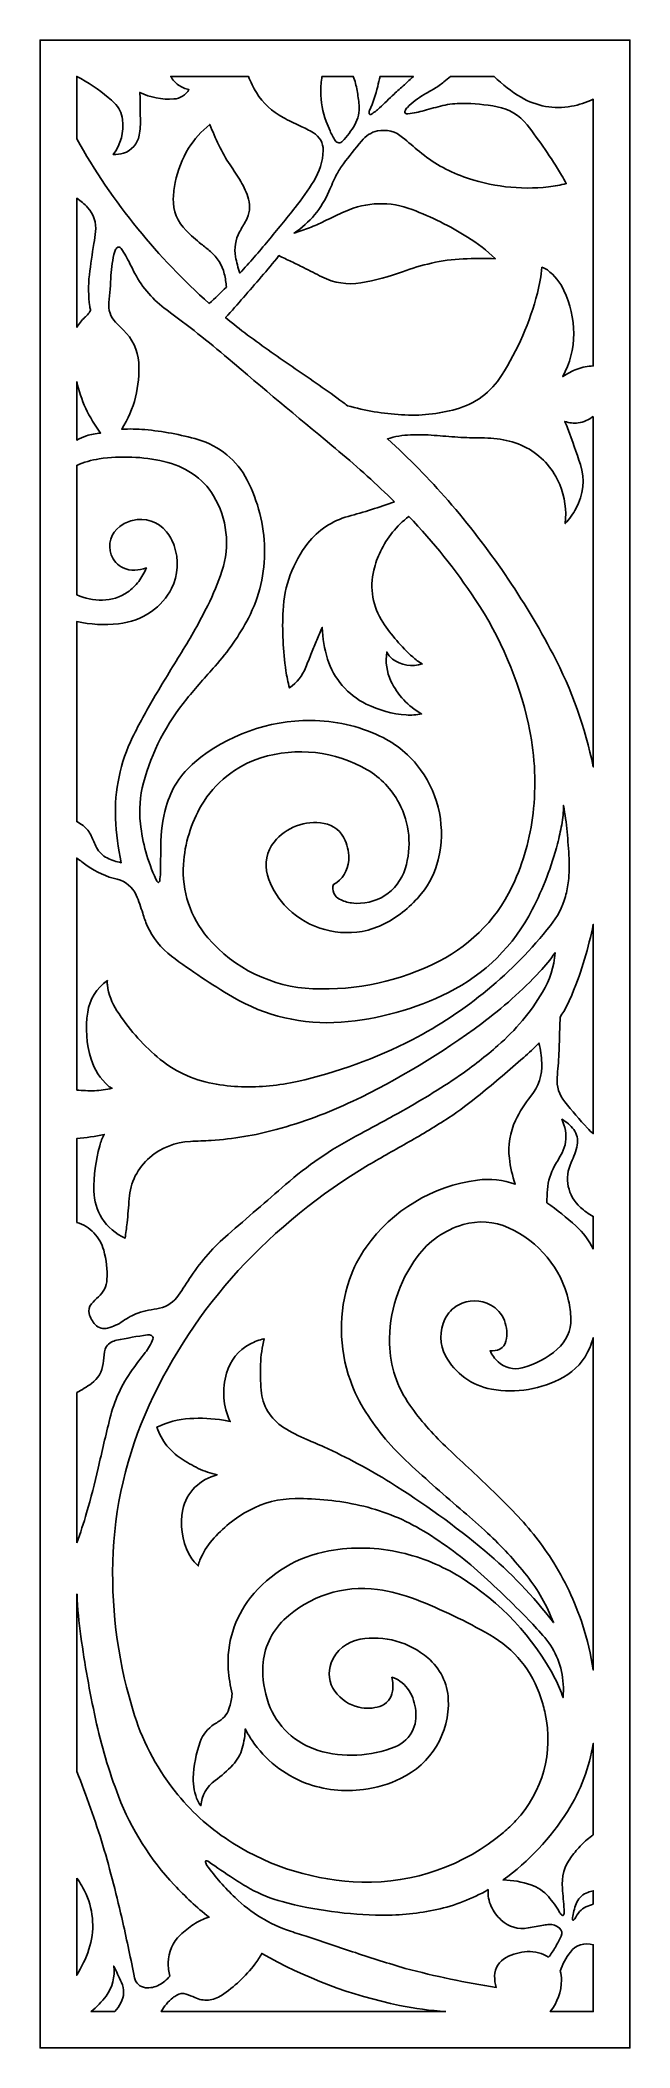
# Model space of a CAD drawing. Header units: centimetres. Extents: x -1.25 to 1.25, y -4.26 to 4.26.
import ezdxf

# ---------------------------------------------------------------- set-up
doc = ezdxf.new("R2010")
doc.units = ezdxf.units.CM
doc.header["$MEASUREMENT"] = 0
doc.layers.add('Layer 1', color=7, linetype='Continuous')

msp = doc.modelspace()

# ---------------------------------------------------------------- linework, layer by layer
at = {"layer": 'Layer 1', "color": 177}
for points, knots in [([(-1.2511, 4.26053), (-1.2511, 4.26053), (1.2511, 4.26053), (1.2511, 4.26053), (1.2511, 4.26053), (1.2511, 4.26053), (1.2511, -4.26054), (1.2511, -4.26054), (1.2511, -4.26054), (1.2511, -4.26054), (-1.2511, -4.26054), (-1.2511, -4.26054), (-1.2511, -4.26054), (-1.2511, -4.26054), (-1.2511, 4.26053), (-1.2511, 4.26053), (-1.2511, 4.26053), (-1.2511, 4.26053), (-1.2511, 4.26053), (-1.2511, 4.26053)], [0, 0, 0, 0, 0.1666667, 0.1666667, 0.1666667, 0.1666667, 0.3333333, 0.3333333, 0.3333333, 0.3333333, 0.5, 0.5, 0.5, 0.5, 0.6666667, 0.6666667, 0.6666667, 0.6666667, 1, 1, 1, 1]), ([(-0.53384, 3.14293), (-0.50894, 3.16553), (-0.48463, 3.18874), (-0.46089, 3.21253), (-0.46089, 3.21253), (-0.46214, 3.2317), (-0.46511, 3.25071), (-0.46976, 3.26932), (-0.46976, 3.26932), (-0.47898, 3.30622), (-0.4997, 3.33928), (-0.52899, 3.36383), (-0.52899, 3.36383), (-0.54168, 3.37447), (-0.55452, 3.38497), (-0.56749, 3.39531), (-0.56749, 3.39531), (-0.58997, 3.41322), (-0.61147, 3.43231), (-0.63195, 3.45245), (-0.63195, 3.45245), (-0.66824, 3.48816), (-0.68789, 3.53727), (-0.6862, 3.58792), (-0.6862, 3.58792), (-0.68543, 3.6109), (-0.68276, 3.63381), (-0.67823, 3.65637), (-0.67823, 3.65637), (-0.66795, 3.70772), (-0.64869, 3.7569), (-0.62135, 3.80169), (-0.62135, 3.80169), (-0.59728, 3.84003), (-0.56691, 3.87413), (-0.53152, 3.90258), (-0.53152, 3.90258), (-0.51952, 3.87291), (-0.50664, 3.84355), (-0.49292, 3.81461), (-0.49292, 3.81461), (-0.47919, 3.78561), (-0.46326, 3.75769), (-0.44525, 3.73109), (-0.44525, 3.73109), (-0.42974, 3.70814), (-0.41475, 3.68484), (-0.40028, 3.66123), (-0.40028, 3.66123), (-0.38578, 3.63749), (-0.37454, 3.61194), (-0.36688, 3.58525), (-0.36688, 3.58525), (-0.35819, 3.55499), (-0.36206, 3.52253), (-0.37763, 3.49511), (-0.37763, 3.49511), (-0.38677, 3.47895), (-0.39585, 3.46275), (-0.40486, 3.4465), (-0.40486, 3.4465), (-0.42263, 3.41437), (-0.42865, 3.3772), (-0.42189, 3.34119), (-0.42189, 3.34119), (-0.41749, 3.31774), (-0.41142, 3.29461), (-0.40373, 3.272), (-0.40373, 3.272), (-0.36243, 3.31647), (-0.32243, 3.36212), (-0.28382, 3.40891), (-0.28382, 3.40891), (-0.2452, 3.45567), (-0.20696, 3.50275), (-0.16905, 3.5501), (-0.16905, 3.5501), (-0.14048, 3.58583), (-0.11408, 3.62321), (-0.08997, 3.66205), (-0.08997, 3.66205), (-0.06548, 3.70151), (-0.05172, 3.74657), (-0.05006, 3.79287), (-0.05006, 3.79287), (-0.04896, 3.82348), (-0.06497, 3.85216), (-0.09173, 3.86749), (-0.09173, 3.86749), (-0.11023, 3.8781), (-0.12925, 3.88784), (-0.14866, 3.89671), (-0.14866, 3.89671), (-0.17287, 3.90773), (-0.19673, 3.91952), (-0.2202, 3.93203), (-0.2202, 3.93203), (-0.26669, 3.95683), (-0.30576, 3.99341), (-0.33341, 4.03799), (-0.33341, 4.03799), (-0.34691, 4.05976), (-0.35829, 4.08275), (-0.36738, 4.10667), (-0.36738, 4.10667), (-0.36738, 4.10667), (-0.69784, 4.10667), (-0.69784, 4.10667), (-0.69784, 4.10667), (-0.69349, 4.09949), (-0.68849, 4.09274), (-0.68288, 4.0865), (-0.68288, 4.0865), (-0.67725, 4.08025), (-0.67095, 4.07463), (-0.66405, 4.06979), (-0.66405, 4.06979), (-0.65065, 4.06068), (-0.63558, 4.05426), (-0.61967, 4.05092), (-0.61967, 4.05092), (-0.63302, 4.02777), (-0.65716, 4.01274), (-0.68399, 4.01086), (-0.68399, 4.01086), (-0.73386, 4.00738), (-0.7838, 4.01688), (-0.82882, 4.03837), (-0.82882, 4.03837), (-0.82729, 4.02758), (-0.82654, 4.01667), (-0.82667, 4.00576), (-0.82667, 4.00576), (-0.82695, 3.98026), (-0.82667, 3.95475), (-0.82584, 3.92924), (-0.82584, 3.92924), (-0.82504, 3.90504), (-0.82669, 3.88083), (-0.83075, 3.85695), (-0.83075, 3.85695), (-0.83687, 3.82099), (-0.86298, 3.79153), (-0.89814, 3.78081), (-0.89814, 3.78081), (-0.91197, 3.7766), (-0.92636, 3.77447), (-0.94082, 3.77452), (-0.94082, 3.77452), (-0.90884, 3.81768), (-0.89478, 3.87127), (-0.90153, 3.92439), (-0.90153, 3.92439), (-0.9049, 3.95095), (-0.91717, 3.9756), (-0.93641, 3.99439), (-0.93641, 3.99439), (-0.94461, 4.0024), (-0.95314, 4.01008), (-0.96194, 4.01745), (-0.96194, 4.01745), (-1.00326, 4.05181), (-1.04813, 4.08173), (-1.09584, 4.10667), (-1.09584, 4.10667), (-1.09584, 4.10667), (-1.09584, 3.84201), (-1.09584, 3.84201), (-1.09584, 3.84201), (-1.02105, 3.70711), (-0.93423, 3.57914), (-0.83641, 3.45957), (-0.83641, 3.45957), (-0.74386, 3.34651), (-0.64273, 3.24065), (-0.53384, 3.14293), (-0.53384, 3.14293), (-0.53384, 3.14293), (-0.53384, 3.14293), (-0.53384, 3.14293)], [0, 0, 0, 0, 0.0217391, 0.0217391, 0.0217391, 0.0217391, 0.0434783, 0.0434783, 0.0434783, 0.0434783, 0.0652174, 0.0652174, 0.0652174, 0.0652174, 0.0869565, 0.0869565, 0.0869565, 0.0869565, 0.1086957, 0.1086957, 0.1086957, 0.1086957, 0.1304348, 0.1304348, 0.1304348, 0.1304348, 0.1521739, 0.1521739, 0.1521739, 0.1521739, 0.173913, 0.173913, 0.173913, 0.173913, 0.1956522, 0.1956522, 0.1956522, 0.1956522, 0.2173913, 0.2173913, 0.2173913, 0.2173913, 0.2391304, 0.2391304, 0.2391304, 0.2391304, 0.2608696, 0.2608696, 0.2608696, 0.2608696, 0.2826087, 0.2826087, 0.2826087, 0.2826087, 0.3043478, 0.3043478, 0.3043478, 0.3043478, 0.326087, 0.326087, 0.326087, 0.326087, 0.3478261, 0.3478261, 0.3478261, 0.3478261, 0.3695652, 0.3695652, 0.3695652, 0.3695652, 0.3913043, 0.3913043, 0.3913043, 0.3913043, 0.4130435, 0.4130435, 0.4130435, 0.4130435, 0.4347826, 0.4347826, 0.4347826, 0.4347826, 0.4565217, 0.4565217, 0.4565217, 0.4565217, 0.4782609, 0.4782609, 0.4782609, 0.4782609, 0.5, 0.5, 0.5, 0.5, 0.5217391, 0.5217391, 0.5217391, 0.5217391, 0.5434783, 0.5434783, 0.5434783, 0.5434783, 0.5652174, 0.5652174, 0.5652174, 0.5652174, 0.5869565, 0.5869565, 0.5869565, 0.5869565, 0.6086957, 0.6086957, 0.6086957, 0.6086957, 0.6304348, 0.6304348, 0.6304348, 0.6304348, 0.6521739, 0.6521739, 0.6521739, 0.6521739, 0.673913, 0.673913, 0.673913, 0.673913, 0.6956522, 0.6956522, 0.6956522, 0.6956522, 0.7173913, 0.7173913, 0.7173913, 0.7173913, 0.7391304, 0.7391304, 0.7391304, 0.7391304, 0.7608696, 0.7608696, 0.7608696, 0.7608696, 0.7826087, 0.7826087, 0.7826087, 0.7826087, 0.8043478, 0.8043478, 0.8043478, 0.8043478, 0.826087, 0.826087, 0.826087, 0.826087, 0.8478261, 0.8478261, 0.8478261, 0.8478261, 0.8695652, 0.8695652, 0.8695652, 0.8695652, 0.8913043, 0.8913043, 0.8913043, 0.8913043, 0.9130435, 0.9130435, 0.9130435, 0.9130435, 0.9347826, 0.9347826, 0.9347826, 0.9347826, 0.9565217, 0.9565217, 0.9565217, 0.9565217, 1, 1, 1, 1]), ([(0.6756, 4.10667), (0.70978, 4.0725), (0.74815, 4.04271), (0.78981, 4.01798), (0.78981, 4.01798), (0.85394, 3.97993), (0.92982, 3.96637), (1.00331, 3.97991), (1.00331, 3.97991), (1.03533, 3.98581), (1.06643, 3.99581), (1.09584, 4.00969), (1.09584, 4.00969), (1.09584, 4.00969), (1.09584, 2.87767), (1.09584, 2.87767), (1.09584, 2.87767), (1.07255, 2.87707), (1.04955, 2.87262), (1.02776, 2.86448), (1.02776, 2.86448), (1.00603, 2.8564), (0.98535, 2.84579), (0.96612, 2.83291), (0.96612, 2.83291), (0.99721, 2.88861), (1.01329, 2.95126), (1.01281, 3.01491), (1.01281, 3.01491), (1.01235, 3.07821), (0.99832, 3.14066), (0.97166, 3.19819), (0.97166, 3.19819), (0.95577, 3.23249), (0.93154, 3.26234), (0.90115, 3.28509), (0.90115, 3.28509), (0.89421, 3.29027), (0.88646, 3.29426), (0.87819, 3.2969), (0.87819, 3.2969), (0.8744, 3.25991), (0.86803, 3.22322), (0.8591, 3.18709), (0.8591, 3.18709), (0.82677, 3.06348), (0.77552, 2.94548), (0.70713, 2.83724), (0.70713, 2.83724), (0.66291, 2.76723), (0.59378, 2.71618), (0.51346, 2.69417), (0.51346, 2.69417), (0.43825, 2.67358), (0.36006, 2.66553), (0.28218, 2.67036), (0.28218, 2.67036), (0.20461, 2.67518), (0.12776, 2.68819), (0.05297, 2.70921), (0.05297, 2.70921), (0.04647, 2.71419), (0.03995, 2.71914), (0.03337, 2.72405), (0.03337, 2.72405), (-0.03334, 2.77243), (-0.10082, 2.81983), (-0.16896, 2.86623), (-0.16896, 2.86623), (-0.23717, 2.91267), (-0.30459, 2.96026), (-0.37115, 3.00901), (-0.37115, 3.00901), (-0.40275, 3.03289), (-0.43376, 3.05752), (-0.4642, 3.08283), (-0.4642, 3.08283), (-0.41311, 3.13974), (-0.36277, 3.19729), (-0.31316, 3.25546), (-0.31316, 3.25546), (-0.28776, 3.28533), (-0.26272, 3.31549), (-0.23798, 3.3459), (-0.23798, 3.3459), (-0.22059, 3.3374), (-0.20318, 3.32905), (-0.18569, 3.3208), (-0.18569, 3.3208), (-0.1681, 3.31251), (-0.15062, 3.30402), (-0.13326, 3.29533), (-0.13326, 3.29533), (-0.10733, 3.28211), (-0.08139, 3.26891), (-0.05543, 3.25575), (-0.05543, 3.25575), (-0.00445, 3.22995), (0.05355, 3.22116), (0.10998, 3.23072), (0.10998, 3.23072), (0.17031, 3.24093), (0.22954, 3.25669), (0.28694, 3.27779), (0.28694, 3.27779), (0.32685, 3.29247), (0.3677, 3.30456), (0.4092, 3.31398), (0.4092, 3.31398), (0.45355, 3.32404), (0.49872, 3.33017), (0.54417, 3.3323), (0.54417, 3.3323), (0.58956, 3.33444), (0.63502, 3.33453), (0.6804, 3.33262), (0.6804, 3.33262), (0.64458, 3.36758), (0.60501, 3.39855), (0.56237, 3.42495), (0.56237, 3.42495), (0.48776, 3.47115), (0.40897, 3.51027), (0.32699, 3.54185), (0.32699, 3.54185), (0.23524, 3.57717), (0.13308, 3.57434), (0.04353, 3.53394), (0.04353, 3.53394), (0.01362, 3.52046), (-0.01603, 3.50642), (-0.04541, 3.49187), (-0.04541, 3.49187), (-0.06597, 3.48166), (-0.08702, 3.47247), (-0.1085, 3.46432), (-0.1085, 3.46432), (-0.12996, 3.45617), (-0.15164, 3.44863), (-0.17355, 3.4417), (-0.17355, 3.4417), (-0.10769, 3.48499), (-0.05627, 3.54661), (-0.02575, 3.61885), (-0.02575, 3.61885), (-0.01561, 3.64287), (-0.00467, 3.66656), (0.00701, 3.6899), (0.00701, 3.6899), (0.01503, 3.70594), (0.02454, 3.72117), (0.03543, 3.73546), (0.03543, 3.73546), (0.0604, 3.76822), (0.08598, 3.80052), (0.11216, 3.83235), (0.11216, 3.83235), (0.1209, 3.84298), (0.13126, 3.85222), (0.14282, 3.85975), (0.14282, 3.85975), (0.15443, 3.8673), (0.16735, 3.87263), (0.18094, 3.87549), (0.18094, 3.87549), (0.21861, 3.88277), (0.25761, 3.87263), (0.28685, 3.84798), (0.28685, 3.84798), (0.31065, 3.82791), (0.33444, 3.80781), (0.35819, 3.78768), (0.35819, 3.78768), (0.41369, 3.74147), (0.47694, 3.7053), (0.54509, 3.68078), (0.54509, 3.68078), (0.66071, 3.6392), (0.78434, 3.62447), (0.90661, 3.63769), (0.90661, 3.63769), (0.93181, 3.64043), (0.95675, 3.6452), (0.98118, 3.65194), (0.98118, 3.65194), (0.97495, 3.66426), (0.96825, 3.67634), (0.96116, 3.68818), (0.96116, 3.68818), (0.91678, 3.76196), (0.86798, 3.83303), (0.81501, 3.901), (0.81501, 3.901), (0.78353, 3.94138), (0.73818, 3.96884), (0.68754, 3.97815), (0.68754, 3.97815), (0.63849, 3.98719), (0.58874, 3.99183), (0.53884, 3.99206), (0.53884, 3.99206), (0.51156, 3.99219), (0.48439, 3.98899), (0.4579, 3.98256), (0.4579, 3.98256), (0.43152, 3.97617), (0.40525, 3.96925), (0.37913, 3.96183), (0.37913, 3.96183), (0.35634, 3.95535), (0.33311, 3.95051), (0.30964, 3.9473), (0.30964, 3.9473), (0.30545, 3.94674), (0.30123, 3.94815), (0.29825, 3.95111), (0.29825, 3.95111), (0.29645, 3.95292), (0.29584, 3.95558), (0.29666, 3.95799), (0.29666, 3.95799), (0.29888, 3.96441), (0.30251, 3.97026), (0.30729, 3.97514), (0.30729, 3.97514), (0.32817, 3.99642), (0.35189, 4.01476), (0.37781, 4.02964), (0.37781, 4.02964), (0.39223, 4.03792), (0.40661, 4.04624), (0.42098, 4.05458), (0.42098, 4.05458), (0.43537, 4.06297), (0.44905, 4.0725), (0.46185, 4.0831), (0.46185, 4.0831), (0.47118, 4.09083), (0.48042, 4.09869), (0.48954, 4.10667), (0.48954, 4.10667), (0.48954, 4.10667), (0.6756, 4.10667), (0.6756, 4.10667)], [0, 0, 0, 0, 0.016129, 0.016129, 0.016129, 0.016129, 0.0322581, 0.0322581, 0.0322581, 0.0322581, 0.0483871, 0.0483871, 0.0483871, 0.0483871, 0.0645161, 0.0645161, 0.0645161, 0.0645161, 0.0806452, 0.0806452, 0.0806452, 0.0806452, 0.0967742, 0.0967742, 0.0967742, 0.0967742, 0.1129032, 0.1129032, 0.1129032, 0.1129032, 0.1290323, 0.1290323, 0.1290323, 0.1290323, 0.1451613, 0.1451613, 0.1451613, 0.1451613, 0.1612903, 0.1612903, 0.1612903, 0.1612903, 0.1774194, 0.1774194, 0.1774194, 0.1774194, 0.1935484, 0.1935484, 0.1935484, 0.1935484, 0.2096774, 0.2096774, 0.2096774, 0.2096774, 0.2258065, 0.2258065, 0.2258065, 0.2258065, 0.2419355, 0.2419355, 0.2419355, 0.2419355, 0.2580645, 0.2580645, 0.2580645, 0.2580645, 0.2741935, 0.2741935, 0.2741935, 0.2741935, 0.2903226, 0.2903226, 0.2903226, 0.2903226, 0.3064516, 0.3064516, 0.3064516, 0.3064516, 0.3225806, 0.3225806, 0.3225806, 0.3225806, 0.3387097, 0.3387097, 0.3387097, 0.3387097, 0.3548387, 0.3548387, 0.3548387, 0.3548387, 0.3709677, 0.3709677, 0.3709677, 0.3709677, 0.3870968, 0.3870968, 0.3870968, 0.3870968, 0.4032258, 0.4032258, 0.4032258, 0.4032258, 0.4193548, 0.4193548, 0.4193548, 0.4193548, 0.4354839, 0.4354839, 0.4354839, 0.4354839, 0.4516129, 0.4516129, 0.4516129, 0.4516129, 0.4677419, 0.4677419, 0.4677419, 0.4677419, 0.483871, 0.483871, 0.483871, 0.483871, 0.5, 0.5, 0.5, 0.5, 0.516129, 0.516129, 0.516129, 0.516129, 0.5322581, 0.5322581, 0.5322581, 0.5322581, 0.5483871, 0.5483871, 0.5483871, 0.5483871, 0.5645161, 0.5645161, 0.5645161, 0.5645161, 0.5806452, 0.5806452, 0.5806452, 0.5806452, 0.5967742, 0.5967742, 0.5967742, 0.5967742, 0.6129032, 0.6129032, 0.6129032, 0.6129032, 0.6290323, 0.6290323, 0.6290323, 0.6290323, 0.6451613, 0.6451613, 0.6451613, 0.6451613, 0.6612903, 0.6612903, 0.6612903, 0.6612903, 0.6774194, 0.6774194, 0.6774194, 0.6774194, 0.6935484, 0.6935484, 0.6935484, 0.6935484, 0.7096774, 0.7096774, 0.7096774, 0.7096774, 0.7258065, 0.7258065, 0.7258065, 0.7258065, 0.7419355, 0.7419355, 0.7419355, 0.7419355, 0.7580645, 0.7580645, 0.7580645, 0.7580645, 0.7741935, 0.7741935, 0.7741935, 0.7741935, 0.7903226, 0.7903226, 0.7903226, 0.7903226, 0.8064516, 0.8064516, 0.8064516, 0.8064516, 0.8225806, 0.8225806, 0.8225806, 0.8225806, 0.8387097, 0.8387097, 0.8387097, 0.8387097, 0.8548387, 0.8548387, 0.8548387, 0.8548387, 0.8709677, 0.8709677, 0.8709677, 0.8709677, 0.8870968, 0.8870968, 0.8870968, 0.8870968, 0.9032258, 0.9032258, 0.9032258, 0.9032258, 0.9193548, 0.9193548, 0.9193548, 0.9193548, 0.9354839, 0.9354839, 0.9354839, 0.9354839, 0.9516129, 0.9516129, 0.9516129, 0.9516129, 0.9677419, 0.9677419, 0.9677419, 0.9677419, 1, 1, 1, 1]), ([(-0.05518, 4.10667), (-0.05518, 4.10667), (0.07767, 4.10667), (0.07767, 4.10667), (0.07767, 4.10667), (0.08483, 4.08718), (0.09025, 4.06712), (0.09386, 4.0467), (0.09386, 4.0467), (0.09745, 4.02632), (0.10026, 4.0058), (0.10227, 3.98519), (0.10227, 3.98519), (0.10512, 3.95591), (0.09859, 3.92646), (0.08363, 3.90105), (0.08363, 3.90105), (0.06899, 3.87618), (0.0518, 3.85287), (0.03234, 3.83148), (0.03234, 3.83148), (0.02824, 3.82699), (0.02227, 3.82462), (0.01617, 3.8251), (0.01617, 3.8251), (0.01008, 3.82559), (0.00454, 3.8289), (0.00121, 3.834), (0.00121, 3.834), (-0.00733, 3.84718), (-0.01475, 3.86103), (-0.02098, 3.87542), (-0.02098, 3.87542), (-0.02666, 3.88855), (-0.03204, 3.90175), (-0.03717, 3.91507), (-0.03717, 3.91507), (-0.05286, 3.95593), (-0.06072, 3.99934), (-0.06031, 4.04305), (-0.06031, 4.04305), (-0.06012, 4.06433), (-0.05841, 4.08561), (-0.05518, 4.10667)], [0, 0, 0, 0, 0.0833333, 0.0833333, 0.0833333, 0.0833333, 0.1666667, 0.1666667, 0.1666667, 0.1666667, 0.25, 0.25, 0.25, 0.25, 0.3333333, 0.3333333, 0.3333333, 0.3333333, 0.4166667, 0.4166667, 0.4166667, 0.4166667, 0.5, 0.5, 0.5, 0.5, 0.5833333, 0.5833333, 0.5833333, 0.5833333, 0.6666667, 0.6666667, 0.6666667, 0.6666667, 0.75, 0.75, 0.75, 0.75, 0.8333333, 0.8333333, 0.8333333, 0.8333333, 1, 1, 1, 1]), ([(0.19112, 4.10667), (0.19112, 4.10667), (0.33258, 4.10667), (0.33258, 4.10667), (0.33258, 4.10667), (0.32003, 4.09466), (0.30727, 4.08288), (0.29431, 4.07133), (0.29431, 4.07133), (0.27954, 4.05818), (0.2649, 4.04485), (0.25042, 4.0314), (0.25042, 4.0314), (0.2299, 4.01201), (0.20944, 3.99257), (0.18903, 3.97308), (0.18903, 3.97308), (0.17789, 3.96242), (0.16553, 3.9531), (0.1522, 3.94529), (0.1522, 3.94529), (0.15101, 3.9446), (0.14957, 3.94447), (0.14827, 3.94494), (0.14827, 3.94494), (0.14698, 3.94543), (0.14596, 3.94647), (0.14554, 3.94778), (0.14554, 3.94778), (0.14392, 3.95265), (0.14421, 3.95794), (0.14638, 3.9626), (0.14638, 3.9626), (0.16152, 3.9951), (0.17322, 4.02907), (0.18132, 4.06396), (0.18132, 4.06396), (0.18462, 4.07819), (0.1879, 4.09242), (0.19112, 4.10667), (0.19112, 4.10667), (0.19112, 4.10667), (0.19112, 4.10667), (0.19112, 4.10667)], [0, 0, 0, 0, 0.0833333, 0.0833333, 0.0833333, 0.0833333, 0.1666667, 0.1666667, 0.1666667, 0.1666667, 0.25, 0.25, 0.25, 0.25, 0.3333333, 0.3333333, 0.3333333, 0.3333333, 0.4166667, 0.4166667, 0.4166667, 0.4166667, 0.5, 0.5, 0.5, 0.5, 0.5833333, 0.5833333, 0.5833333, 0.5833333, 0.6666667, 0.6666667, 0.6666667, 0.6666667, 0.75, 0.75, 0.75, 0.75, 0.8333333, 0.8333333, 0.8333333, 0.8333333, 1, 1, 1, 1]), ([(-1.09584, 3.04058), (-1.09584, 3.04058), (-1.09584, 3.58947), (-1.09584, 3.58947), (-1.09584, 3.58947), (-1.079, 3.57814), (-1.06351, 3.56494), (-1.04967, 3.55015), (-1.04967, 3.55015), (-1.02385, 3.52255), (-1.01146, 3.48512), (-1.01576, 3.44774), (-1.01576, 3.44774), (-1.01772, 3.43076), (-1.02013, 3.41387), (-1.02302, 3.39703), (-1.02302, 3.39703), (-1.03057, 3.35294), (-1.03697, 3.30868), (-1.04222, 3.26426), (-1.04222, 3.26426), (-1.04749, 3.21967), (-1.04689, 3.1746), (-1.04045, 3.13016), (-1.04045, 3.13016), (-1.03967, 3.12463), (-1.03848, 3.11915), (-1.03689, 3.11378), (-1.03689, 3.11378), (-1.04097, 3.10698), (-1.04559, 3.10053), (-1.05074, 3.09451), (-1.05074, 3.09451), (-1.05392, 3.09095), (-1.05732, 3.08758), (-1.06093, 3.08443), (-1.06093, 3.08443), (-1.07513, 3.072), (-1.08695, 3.05714), (-1.09584, 3.04058)], [0, 0, 0, 0, 0.0909091, 0.0909091, 0.0909091, 0.0909091, 0.1818182, 0.1818182, 0.1818182, 0.1818182, 0.2727273, 0.2727273, 0.2727273, 0.2727273, 0.3636364, 0.3636364, 0.3636364, 0.3636364, 0.4545455, 0.4545455, 0.4545455, 0.4545455, 0.5454545, 0.5454545, 0.5454545, 0.5454545, 0.6363636, 0.6363636, 0.6363636, 0.6363636, 0.7272727, 0.7272727, 0.7272727, 0.7272727, 0.8181818, 0.8181818, 0.8181818, 0.8181818, 1, 1, 1, 1]), ([(0.25193, 2.30153), (0.1876, 2.27783), (0.12224, 2.25699), (0.05602, 2.23909), (0.05602, 2.23909), (-0.01195, 2.22075), (-0.07196, 2.18087), (-0.11489, 2.12551), (-0.11489, 2.12551), (-0.17867, 2.04331), (-0.21552, 1.94381), (-0.22052, 1.84022), (-0.22052, 1.84022), (-0.22467, 1.75467), (-0.22059, 1.66891), (-0.20832, 1.58412), (-0.20832, 1.58412), (-0.20477, 1.55961), (-0.19962, 1.53536), (-0.19288, 1.51152), (-0.19288, 1.51152), (-0.16188, 1.5334), (-0.13793, 1.56371), (-0.12396, 1.5988), (-0.12396, 1.5988), (-0.11573, 1.61943), (-0.10759, 1.64008), (-0.09951, 1.66076), (-0.09951, 1.66076), (-0.09223, 1.67882), (-0.08472, 1.69676), (-0.07699, 1.71462), (-0.07699, 1.71462), (-0.06928, 1.73243), (-0.06174, 1.75028), (-0.05434, 1.76822), (-0.05434, 1.76822), (-0.05301, 1.72248), (-0.04533, 1.67718), (-0.03151, 1.63354), (-0.03151, 1.63354), (-0.00516, 1.55036), (0.05418, 1.48144), (0.13294, 1.44262), (0.13294, 1.44262), (0.1858, 1.41656), (0.24322, 1.40087), (0.30209, 1.39645), (0.30209, 1.39645), (0.32394, 1.3948), (0.34592, 1.39639), (0.36732, 1.40113), (0.36732, 1.40113), (0.31053, 1.43309), (0.26516, 1.48174), (0.23744, 1.54034), (0.23744, 1.54034), (0.21927, 1.57881), (0.21309, 1.6218), (0.21975, 1.66378), (0.21975, 1.66378), (0.22523, 1.65201), (0.23359, 1.64179), (0.24403, 1.634), (0.24403, 1.634), (0.28019, 1.60704), (0.32729, 1.59919), (0.37034, 1.61301), (0.37034, 1.61301), (0.35579, 1.62143), (0.34219, 1.63135), (0.32975, 1.64259), (0.32975, 1.64259), (0.28157, 1.68609), (0.23916, 1.73554), (0.20355, 1.78964), (0.20355, 1.78964), (0.16052, 1.85503), (0.1464, 1.93509), (0.16447, 2.01106), (0.16447, 2.01106), (0.17099, 2.03848), (0.18044, 2.06514), (0.19266, 2.09056), (0.19266, 2.09056), (0.22116, 2.14844), (0.26234, 2.19929), (0.31317, 2.23942), (0.31317, 2.23942), (0.41758, 2.13033), (0.51204, 2.01225), (0.59535, 1.88661), (0.59535, 1.88661), (0.70233, 1.72527), (0.77875, 1.5459), (0.8208, 1.3574), (0.8208, 1.3574), (0.847, 1.23998), (0.85435, 1.11915), (0.84265, 0.99944), (0.84265, 0.99944), (0.83227, 0.89361), (0.80534, 0.79), (0.76284, 0.69237), (0.76284, 0.69237), (0.69888, 0.5454), (0.5854, 0.42485), (0.44193, 0.35138), (0.44193, 0.35138), (0.2767, 0.26676), (0.09189, 0.22644), (-0.09393, 0.23441), (-0.09393, 0.23441), (-0.2665, 0.24181), (-0.42819, 0.3205), (-0.53968, 0.45125), (-0.53968, 0.45125), (-0.61348, 0.53779), (-0.6506, 0.64935), (-0.64329, 0.76242), (-0.64329, 0.76242), (-0.63756, 0.85096), (-0.61114, 0.93702), (-0.56616, 1.01372), (-0.56616, 1.01372), (-0.51018, 1.10916), (-0.42035, 1.18065), (-0.31423, 1.21423), (-0.31423, 1.21423), (-0.16366, 1.26189), (0.00038, 1.2435), (0.13647, 1.16384), (0.13647, 1.16384), (0.19395, 1.13016), (0.24084, 1.08125), (0.27182, 1.02263), (0.27182, 1.02263), (0.31723, 0.93671), (0.32654, 0.83643), (0.29778, 0.74372), (0.29778, 0.74372), (0.26783, 0.64697), (0.17174, 0.58567), (0.07042, 0.59846), (0.07042, 0.59846), (0.05278, 0.60089), (0.03565, 0.60614), (0.01971, 0.61402), (0.01971, 0.61402), (-0.00366, 0.62556), (-0.01475, 0.65254), (-0.00624, 0.67701), (-0.00624, 0.67701), (0.03136, 0.69773), (0.05565, 0.73604), (0.05811, 0.77859), (0.05811, 0.77859), (0.05982, 0.80794), (0.05473, 0.83728), (0.04324, 0.86438), (0.04324, 0.86438), (0.02737, 0.90175), (-0.00635, 0.92869), (-0.04659, 0.9361), (-0.04659, 0.9361), (-0.12652, 0.95077), (-0.20801, 0.9205), (-0.25843, 0.85731), (-0.25843, 0.85731), (-0.29025, 0.81745), (-0.30054, 0.76481), (-0.28601, 0.71606), (-0.28601, 0.71606), (-0.27212, 0.66949), (-0.24787, 0.62663), (-0.21501, 0.59059), (-0.21501, 0.59059), (-0.1317, 0.49926), (-0.00702, 0.45673), (0.11535, 0.47799), (0.11535, 0.47799), (0.14884, 0.48424), (0.18117, 0.49539), (0.21134, 0.51106), (0.21134, 0.51106), (0.2717, 0.54246), (0.32478, 0.58593), (0.36724, 0.63877), (0.36724, 0.63877), (0.40103, 0.68083), (0.42519, 0.72964), (0.43806, 0.78188), (0.43806, 0.78188), (0.47058, 0.91394), (0.44331, 1.05338), (0.3633, 1.16379), (0.3633, 1.16379), (0.31892, 1.2251), (0.25965, 1.2743), (0.19094, 1.30684), (0.19094, 1.30684), (0.09923, 1.35024), (-0.001, 1.37297), (-0.10263, 1.37336), (-0.10263, 1.37336), (-0.28286, 1.37405), (-0.45738, 1.31123), (-0.59509, 1.19599), (-0.59509, 1.19599), (-0.6538, 1.14685), (-0.69613, 1.0813), (-0.71652, 1.00786), (-0.71652, 1.00786), (-0.73161, 0.95363), (-0.73929, 0.89765), (-0.7394, 0.84138), (-0.7394, 0.84138), (-0.73948, 0.8032), (-0.73992, 0.76501), (-0.74069, 0.72682), (-0.74069, 0.72682), (-0.74091, 0.71554), (-0.74197, 0.70426), (-0.74385, 0.69312), (-0.74385, 0.69312), (-0.74426, 0.69073), (-0.74532, 0.68849), (-0.7469, 0.68668), (-0.7469, 0.68668), (-0.74764, 0.68581), (-0.74886, 0.68549), (-0.74993, 0.68585), (-0.74993, 0.68585), (-0.75228, 0.68664), (-0.75424, 0.68828), (-0.75541, 0.69044), (-0.75541, 0.69044), (-0.75706, 0.69354), (-0.75866, 0.69672), (-0.76013, 0.69992), (-0.76013, 0.69992), (-0.79444, 0.77451), (-0.81656, 0.85406), (-0.82567, 0.93553), (-0.82567, 0.93553), (-0.83212, 0.99335), (-0.82775, 1.05186), (-0.81277, 1.10808), (-0.81277, 1.10808), (-0.77789, 1.23897), (-0.71492, 1.36092), (-0.62824, 1.46552), (-0.62824, 1.46552), (-0.58942, 1.51235), (-0.54966, 1.55839), (-0.50897, 1.60367), (-0.50897, 1.60367), (-0.45336, 1.66554), (-0.4058, 1.73409), (-0.36743, 1.8077), (-0.36743, 1.8077), (-0.3202, 1.89834), (-0.29662, 1.9992), (-0.29885, 2.10117), (-0.29885, 2.10117), (-0.30109, 2.20283), (-0.32626, 2.30267), (-0.37256, 2.39342), (-0.37256, 2.39342), (-0.41521, 2.477), (-0.49088, 2.53926), (-0.58163, 2.56539), (-0.58163, 2.56539), (-0.65513, 2.58656), (-0.73048, 2.60068), (-0.8067, 2.60755), (-0.8067, 2.60755), (-0.8394, 2.61049), (-0.87227, 2.61106), (-0.90506, 2.60919), (-0.90506, 2.60919), (-0.85167, 2.69395), (-0.82647, 2.79312), (-0.83307, 2.89285), (-0.83307, 2.89285), (-0.83653, 2.94504), (-0.85962, 2.99401), (-0.89783, 3.03011), (-0.89783, 3.03011), (-0.90939, 3.04103), (-0.92064, 3.05227), (-0.93157, 3.06381), (-0.93157, 3.06381), (-0.95268, 3.08612), (-0.96278, 3.11654), (-0.95918, 3.14691), (-0.95918, 3.14691), (-0.95694, 3.16597), (-0.95517, 3.18507), (-0.95392, 3.20424), (-0.95392, 3.20424), (-0.95266, 3.22338), (-0.9516, 3.24253), (-0.95073, 3.26171), (-0.95073, 3.26171), (-0.94917, 3.29601), (-0.94385, 3.33005), (-0.9349, 3.36324), (-0.9349, 3.36324), (-0.93333, 3.36906), (-0.93039, 3.37442), (-0.92631, 3.37889), (-0.92631, 3.37889), (-0.92426, 3.38113), (-0.92128, 3.3823), (-0.91822, 3.38206), (-0.91822, 3.38206), (-0.91397, 3.38174), (-0.91005, 3.37954), (-0.9076, 3.37607), (-0.9076, 3.37607), (-0.89325, 3.35576), (-0.88068, 3.33425), (-0.87004, 3.3118), (-0.87004, 3.3118), (-0.86343, 3.29782), (-0.85648, 3.28401), (-0.84918, 3.27037), (-0.84918, 3.27037), (-0.81652, 3.2093), (-0.77044, 3.15631), (-0.71428, 3.1153), (-0.71428, 3.1153), (-0.62474, 3.04991), (-0.53767, 2.98123), (-0.45332, 2.90941), (-0.45332, 2.90941), (-0.3077, 2.78545), (-0.16118, 2.66255), (-0.01374, 2.54076), (-0.01374, 2.54076), (0.06814, 2.47313), (0.14738, 2.40245), (0.22385, 2.32886), (0.22385, 2.32886), (0.23326, 2.31981), (0.24261, 2.31069), (0.25193, 2.30153)], [0, 0, 0, 0, 0.0113636, 0.0113636, 0.0113636, 0.0113636, 0.0227273, 0.0227273, 0.0227273, 0.0227273, 0.0340909, 0.0340909, 0.0340909, 0.0340909, 0.0454545, 0.0454545, 0.0454545, 0.0454545, 0.0568182, 0.0568182, 0.0568182, 0.0568182, 0.0681818, 0.0681818, 0.0681818, 0.0681818, 0.0795455, 0.0795455, 0.0795455, 0.0795455, 0.0909091, 0.0909091, 0.0909091, 0.0909091, 0.1022727, 0.1022727, 0.1022727, 0.1022727, 0.1136364, 0.1136364, 0.1136364, 0.1136364, 0.125, 0.125, 0.125, 0.125, 0.1363636, 0.1363636, 0.1363636, 0.1363636, 0.1477273, 0.1477273, 0.1477273, 0.1477273, 0.1590909, 0.1590909, 0.1590909, 0.1590909, 0.1704545, 0.1704545, 0.1704545, 0.1704545, 0.1818182, 0.1818182, 0.1818182, 0.1818182, 0.1931818, 0.1931818, 0.1931818, 0.1931818, 0.2045455, 0.2045455, 0.2045455, 0.2045455, 0.2159091, 0.2159091, 0.2159091, 0.2159091, 0.2272727, 0.2272727, 0.2272727, 0.2272727, 0.2386364, 0.2386364, 0.2386364, 0.2386364, 0.25, 0.25, 0.25, 0.25, 0.2613636, 0.2613636, 0.2613636, 0.2613636, 0.2727273, 0.2727273, 0.2727273, 0.2727273, 0.2840909, 0.2840909, 0.2840909, 0.2840909, 0.2954545, 0.2954545, 0.2954545, 0.2954545, 0.3068182, 0.3068182, 0.3068182, 0.3068182, 0.3181818, 0.3181818, 0.3181818, 0.3181818, 0.3295455, 0.3295455, 0.3295455, 0.3295455, 0.3409091, 0.3409091, 0.3409091, 0.3409091, 0.3522727, 0.3522727, 0.3522727, 0.3522727, 0.3636364, 0.3636364, 0.3636364, 0.3636364, 0.375, 0.375, 0.375, 0.375, 0.3863636, 0.3863636, 0.3863636, 0.3863636, 0.3977273, 0.3977273, 0.3977273, 0.3977273, 0.4090909, 0.4090909, 0.4090909, 0.4090909, 0.4204545, 0.4204545, 0.4204545, 0.4204545, 0.4318182, 0.4318182, 0.4318182, 0.4318182, 0.4431818, 0.4431818, 0.4431818, 0.4431818, 0.4545455, 0.4545455, 0.4545455, 0.4545455, 0.4659091, 0.4659091, 0.4659091, 0.4659091, 0.4772727, 0.4772727, 0.4772727, 0.4772727, 0.4886364, 0.4886364, 0.4886364, 0.4886364, 0.5, 0.5, 0.5, 0.5, 0.5113636, 0.5113636, 0.5113636, 0.5113636, 0.5227273, 0.5227273, 0.5227273, 0.5227273, 0.5340909, 0.5340909, 0.5340909, 0.5340909, 0.5454545, 0.5454545, 0.5454545, 0.5454545, 0.5568182, 0.5568182, 0.5568182, 0.5568182, 0.5681818, 0.5681818, 0.5681818, 0.5681818, 0.5795455, 0.5795455, 0.5795455, 0.5795455, 0.5909091, 0.5909091, 0.5909091, 0.5909091, 0.6022727, 0.6022727, 0.6022727, 0.6022727, 0.6136364, 0.6136364, 0.6136364, 0.6136364, 0.625, 0.625, 0.625, 0.625, 0.6363636, 0.6363636, 0.6363636, 0.6363636, 0.6477273, 0.6477273, 0.6477273, 0.6477273, 0.6590909, 0.6590909, 0.6590909, 0.6590909, 0.6704545, 0.6704545, 0.6704545, 0.6704545, 0.6818182, 0.6818182, 0.6818182, 0.6818182, 0.6931818, 0.6931818, 0.6931818, 0.6931818, 0.7045455, 0.7045455, 0.7045455, 0.7045455, 0.7159091, 0.7159091, 0.7159091, 0.7159091, 0.7272727, 0.7272727, 0.7272727, 0.7272727, 0.7386364, 0.7386364, 0.7386364, 0.7386364, 0.75, 0.75, 0.75, 0.75, 0.7613636, 0.7613636, 0.7613636, 0.7613636, 0.7727273, 0.7727273, 0.7727273, 0.7727273, 0.7840909, 0.7840909, 0.7840909, 0.7840909, 0.7954545, 0.7954545, 0.7954545, 0.7954545, 0.8068182, 0.8068182, 0.8068182, 0.8068182, 0.8181818, 0.8181818, 0.8181818, 0.8181818, 0.8295455, 0.8295455, 0.8295455, 0.8295455, 0.8409091, 0.8409091, 0.8409091, 0.8409091, 0.8522727, 0.8522727, 0.8522727, 0.8522727, 0.8636364, 0.8636364, 0.8636364, 0.8636364, 0.875, 0.875, 0.875, 0.875, 0.8863636, 0.8863636, 0.8863636, 0.8863636, 0.8977273, 0.8977273, 0.8977273, 0.8977273, 0.9090909, 0.9090909, 0.9090909, 0.9090909, 0.9204545, 0.9204545, 0.9204545, 0.9204545, 0.9318182, 0.9318182, 0.9318182, 0.9318182, 0.9431818, 0.9431818, 0.9431818, 0.9431818, 0.9545455, 0.9545455, 0.9545455, 0.9545455, 0.9659091, 0.9659091, 0.9659091, 0.9659091, 0.9772727, 0.9772727, 0.9772727, 0.9772727, 1, 1, 1, 1]), ([(-1.09584, 2.81154), (-1.08735, 2.77239), (-1.07459, 2.73427), (-1.05782, 2.69781), (-1.05782, 2.69781), (-1.04051, 2.66077), (-1.01927, 2.62568), (-0.99443, 2.5931), (-0.99443, 2.5931), (-1.01493, 2.59125), (-1.03516, 2.58725), (-1.0548, 2.58111), (-1.0548, 2.58111), (-1.06905, 2.57653), (-1.0828, 2.57051), (-1.09584, 2.56319), (-1.09584, 2.56319), (-1.09584, 2.56319), (-1.09584, 2.81154), (-1.09584, 2.81154)], [0, 0, 0, 0, 0.1666667, 0.1666667, 0.1666667, 0.1666667, 0.3333333, 0.3333333, 0.3333333, 0.3333333, 0.5, 0.5, 0.5, 0.5, 0.6666667, 0.6666667, 0.6666667, 0.6666667, 1, 1, 1, 1]), ([(1.09584, 2.66346), (1.08636, 2.65659), (1.07621, 2.6507), (1.06553, 2.64589), (1.06553, 2.64589), (1.05481, 2.64104), (1.04343, 2.63777), (1.03179, 2.63619), (1.03179, 2.63619), (1.01271, 2.63385), (0.99334, 2.63584), (0.97517, 2.64202), (0.97517, 2.64202), (0.97987, 2.63194), (0.98419, 2.62168), (0.98807, 2.61128), (0.98807, 2.61128), (1.00692, 2.56086), (1.02462, 2.51003), (1.04114, 2.45881), (1.04114, 2.45881), (1.061, 2.39726), (1.05444, 2.33027), (1.02302, 2.27365), (1.02302, 2.27365), (1.01011, 2.25036), (0.9947, 2.22849), (0.97711, 2.20843), (0.97711, 2.20843), (0.98321, 2.265), (0.97517, 2.32215), (0.95367, 2.37489), (0.95367, 2.37489), (0.92764, 2.43681), (0.88253, 2.48896), (0.82477, 2.52394), (0.82477, 2.52394), (0.79442, 2.54195), (0.76125, 2.55475), (0.72663, 2.56191), (0.72663, 2.56191), (0.69215, 2.569), (0.65701, 2.57249), (0.6218, 2.57228), (0.6218, 2.57228), (0.58817, 2.57209), (0.55457, 2.57319), (0.52103, 2.57555), (0.52103, 2.57555), (0.48752, 2.57793), (0.45401, 2.58045), (0.4205, 2.5831), (0.4205, 2.5831), (0.38734, 2.58574), (0.35406, 2.58647), (0.3208, 2.5853), (0.3208, 2.5853), (0.28742, 2.58413), (0.25437, 2.57844), (0.22256, 2.56834), (0.22256, 2.56834), (0.31373, 2.48628), (0.3997, 2.39868), (0.47999, 2.3061), (0.47999, 2.3061), (0.65302, 2.10655), (0.80239, 1.88791), (0.92512, 1.65459), (0.92512, 1.65459), (1.00441, 1.50386), (1.06188, 1.34276), (1.09584, 1.17613), (1.09584, 1.17613), (1.09584, 1.17613), (1.09584, 2.66346), (1.09584, 2.66346)], [0, 0, 0, 0, 0.05, 0.05, 0.05, 0.05, 0.1, 0.1, 0.1, 0.1, 0.15, 0.15, 0.15, 0.15, 0.2, 0.2, 0.2, 0.2, 0.25, 0.25, 0.25, 0.25, 0.3, 0.3, 0.3, 0.3, 0.35, 0.35, 0.35, 0.35, 0.4, 0.4, 0.4, 0.4, 0.45, 0.45, 0.45, 0.45, 0.5, 0.5, 0.5, 0.5, 0.55, 0.55, 0.55, 0.55, 0.6, 0.6, 0.6, 0.6, 0.65, 0.65, 0.65, 0.65, 0.7, 0.7, 0.7, 0.7, 0.75, 0.75, 0.75, 0.75, 0.8, 0.8, 0.8, 0.8, 0.85, 0.85, 0.85, 0.85, 0.9, 0.9, 0.9, 0.9, 1, 1, 1, 1]), ([(-1.09584, 2.45595), (-1.0654, 2.46926), (-1.0333, 2.47848), (-1.0004, 2.48335), (-1.0004, 2.48335), (-0.90898, 2.4969), (-0.81576, 2.49321), (-0.72572, 2.4725), (-0.72572, 2.4725), (-0.68292, 2.46265), (-0.64226, 2.4452), (-0.60574, 2.421), (-0.60574, 2.421), (-0.56908, 2.3967), (-0.53831, 2.36462), (-0.51566, 2.32709), (-0.51566, 2.32709), (-0.45752, 2.23074), (-0.44438, 2.11405), (-0.4796, 2.00734), (-0.4796, 2.00734), (-0.49617, 1.95709), (-0.51642, 1.90809), (-0.54015, 1.86073), (-0.54015, 1.86073), (-0.57417, 1.79277), (-0.6113, 1.72636), (-0.65144, 1.66176), (-0.65144, 1.66176), (-0.69157, 1.59718), (-0.73101, 1.5322), (-0.76979, 1.46682), (-0.76979, 1.46682), (-0.8016, 1.41316), (-0.83124, 1.35826), (-0.85861, 1.30227), (-0.85861, 1.30227), (-0.9111, 1.19486), (-0.93611, 1.07633), (-0.93141, 0.95708), (-0.93141, 0.95708), (-0.92894, 0.89394), (-0.92081, 0.83117), (-0.90712, 0.76945), (-0.90712, 0.76945), (-0.92794, 0.77333), (-0.94809, 0.7801), (-0.96701, 0.78954), (-0.96701, 0.78954), (-0.98633, 0.79917), (-1.00194, 0.81481), (-1.01153, 0.834), (-1.01153, 0.834), (-1.01973, 0.85044), (-1.02755, 0.86704), (-1.03497, 0.88383), (-1.03497, 0.88383), (-1.04253, 0.90087), (-1.05431, 0.91575), (-1.06922, 0.92706), (-1.06922, 0.92706), (-1.07765, 0.93346), (-1.08654, 0.9392), (-1.09584, 0.94425), (-1.09584, 0.94425), (-1.09584, 0.94425), (-1.09584, 1.7931), (-1.09584, 1.7931), (-1.09584, 1.7931), (-1.0379, 1.78027), (-0.97823, 1.777), (-0.91921, 1.78343), (-0.91921, 1.78343), (-0.86881, 1.78893), (-0.82062, 1.8068), (-0.77898, 1.83546), (-0.77898, 1.83546), (-0.74267, 1.86047), (-0.7133, 1.8941), (-0.69356, 1.93333), (-0.69356, 1.93333), (-0.66571, 1.99039), (-0.66186, 2.05604), (-0.68289, 2.1159), (-0.68289, 2.1159), (-0.69066, 2.1369), (-0.70172, 2.15657), (-0.7157, 2.17415), (-0.7157, 2.17415), (-0.74977, 2.21705), (-0.80618, 2.2359), (-0.85949, 2.22217), (-0.85949, 2.22217), (-0.87894, 2.21716), (-0.8972, 2.2084), (-0.91325, 2.1964), (-0.91325, 2.1964), (-0.95052, 2.16844), (-0.96533, 2.1199), (-0.94984, 2.07619), (-0.94984, 2.07619), (-0.94118, 2.05165), (-0.9229, 2.03164), (-0.89913, 2.02067), (-0.89913, 2.02067), (-0.88367, 2.01362), (-0.86672, 2.01047), (-0.84974, 2.01152), (-0.84974, 2.01152), (-0.83296, 2.01253), (-0.81638, 2.0156), (-0.80035, 2.02067), (-0.80035, 2.02067), (-0.80907, 2.00045), (-0.82006, 1.98125), (-0.83311, 1.96349), (-0.83311, 1.96349), (-0.84621, 1.94566), (-0.86221, 1.93011), (-0.88044, 1.91745), (-0.88044, 1.91745), (-0.91181, 1.89622), (-0.94874, 1.88446), (-0.98673, 1.8836), (-0.98673, 1.8836), (-1.02444, 1.88274), (-1.06182, 1.89073), (-1.09584, 1.9069), (-1.09584, 1.9069), (-1.09584, 1.9069), (-1.09584, 2.45595), (-1.09584, 2.45595), (-1.09584, 2.45595), (-1.09584, 2.45595), (-1.09584, 2.45595), (-1.09584, 2.45595)], [0, 0, 0, 0, 0.0285714, 0.0285714, 0.0285714, 0.0285714, 0.0571429, 0.0571429, 0.0571429, 0.0571429, 0.0857143, 0.0857143, 0.0857143, 0.0857143, 0.1142857, 0.1142857, 0.1142857, 0.1142857, 0.1428571, 0.1428571, 0.1428571, 0.1428571, 0.1714286, 0.1714286, 0.1714286, 0.1714286, 0.2, 0.2, 0.2, 0.2, 0.2285714, 0.2285714, 0.2285714, 0.2285714, 0.2571429, 0.2571429, 0.2571429, 0.2571429, 0.2857143, 0.2857143, 0.2857143, 0.2857143, 0.3142857, 0.3142857, 0.3142857, 0.3142857, 0.3428571, 0.3428571, 0.3428571, 0.3428571, 0.3714286, 0.3714286, 0.3714286, 0.3714286, 0.4, 0.4, 0.4, 0.4, 0.4285714, 0.4285714, 0.4285714, 0.4285714, 0.4571429, 0.4571429, 0.4571429, 0.4571429, 0.4857143, 0.4857143, 0.4857143, 0.4857143, 0.5142857, 0.5142857, 0.5142857, 0.5142857, 0.5428571, 0.5428571, 0.5428571, 0.5428571, 0.5714286, 0.5714286, 0.5714286, 0.5714286, 0.6, 0.6, 0.6, 0.6, 0.6285714, 0.6285714, 0.6285714, 0.6285714, 0.6571429, 0.6571429, 0.6571429, 0.6571429, 0.6857143, 0.6857143, 0.6857143, 0.6857143, 0.7142857, 0.7142857, 0.7142857, 0.7142857, 0.7428571, 0.7428571, 0.7428571, 0.7428571, 0.7714286, 0.7714286, 0.7714286, 0.7714286, 0.8, 0.8, 0.8, 0.8, 0.8285714, 0.8285714, 0.8285714, 0.8285714, 0.8571429, 0.8571429, 0.8571429, 0.8571429, 0.8857143, 0.8857143, 0.8857143, 0.8857143, 0.9142857, 0.9142857, 0.9142857, 0.9142857, 0.9428571, 0.9428571, 0.9428571, 0.9428571, 1, 1, 1, 1]), ([(-1.09584, -0.19534), (-1.09584, -0.19534), (-1.09584, 0.78898), (-1.09584, 0.78898), (-1.09584, 0.78898), (-1.08106, 0.77819), (-1.06621, 0.7675), (-1.05131, 0.75686), (-1.05131, 0.75686), (-1.01297, 0.72951), (-0.96964, 0.70984), (-0.92369, 0.69891), (-0.92369, 0.69891), (-0.88781, 0.69036), (-0.85808, 0.66548), (-0.84361, 0.63183), (-0.84361, 0.63183), (-0.83281, 0.60671), (-0.82352, 0.58094), (-0.81583, 0.5547), (-0.81583, 0.5547), (-0.81057, 0.53677), (-0.80415, 0.51919), (-0.79659, 0.50211), (-0.79659, 0.50211), (-0.77392, 0.45084), (-0.73839, 0.40622), (-0.69336, 0.37248), (-0.69336, 0.37248), (-0.61047, 0.31036), (-0.52421, 0.25281), (-0.43496, 0.20005), (-0.43496, 0.20005), (-0.29617, 0.11806), (-0.1353, 0.08057), (0.02582, 0.09275), (0.02582, 0.09275), (0.18468, 0.10475), (0.33955, 0.14753), (0.48176, 0.2187), (0.48176, 0.2187), (0.63506, 0.29546), (0.75959, 0.41857), (0.83731, 0.57033), (0.83731, 0.57033), (0.88302, 0.65954), (0.91886, 0.75334), (0.94425, 0.85016), (0.94425, 0.85016), (0.9512, 0.87667), (0.95712, 0.90345), (0.96202, 0.93042), (0.96202, 0.93042), (0.96693, 0.95743), (0.9694, 0.9848), (0.9694, 1.01225), (0.9694, 1.01225), (0.97625, 0.97524), (0.98145, 0.93795), (0.98503, 0.90048), (0.98503, 0.90048), (0.98857, 0.86303), (0.99129, 0.82549), (0.99316, 0.78792), (0.99316, 0.78792), (0.99474, 0.756), (0.99381, 0.724), (0.99038, 0.69221), (0.99038, 0.69221), (0.98797, 0.66975), (0.98376, 0.64752), (0.97778, 0.62572), (0.97778, 0.62572), (0.96482, 0.58103), (0.94326, 0.53923), (0.91427, 0.50264), (0.91427, 0.50264), (0.75537, 0.302), (0.5555, 0.13673), (0.32789, 0.01765), (0.32789, 0.01765), (0.17354, -0.06182), (0.00939, -0.12116), (-0.16034, -0.15885), (-0.16034, -0.15885), (-0.23776, -0.17604), (-0.31707, -0.1836), (-0.39639, -0.18136), (-0.39639, -0.18136), (-0.4373, -0.18018), (-0.47805, -0.17582), (-0.51827, -0.16832), (-0.51827, -0.16832), (-0.60566, -0.15204), (-0.68712, -0.11292), (-0.75421, -0.05511), (-0.75421, -0.05511), (-0.82034, 0.00192), (-0.87802, 0.06795), (-0.92551, 0.14095), (-0.92551, 0.14095), (-0.94708, 0.1741), (-0.96084, 0.21167), (-0.96578, 0.2508), (-0.96578, 0.2508), (-0.96654, 0.25682), (-0.96659, 0.26288), (-0.96596, 0.26889), (-0.96596, 0.26889), (-1.01104, 0.2375), (-1.0412, 0.18923), (-1.04947, 0.13524), (-1.04947, 0.13524), (-1.05967, 0.06857), (-1.05475, 0.00049), (-1.03502, -0.06407), (-1.03502, -0.06407), (-1.02155, -0.10808), (-0.99623, -0.14763), (-0.96176, -0.17842), (-0.96176, -0.17842), (-0.9572, -0.1825), (-0.95193, -0.1857), (-0.94622, -0.18787), (-0.94622, -0.18787), (-0.9706, -0.19395), (-0.99557, -0.19736), (-1.02071, -0.19808), (-1.02071, -0.19808), (-1.04578, -0.19877), (-1.07088, -0.19785), (-1.09584, -0.19534), (-1.09584, -0.19534), (-1.09584, -0.19534), (-1.09584, -0.19534), (-1.09584, -0.19534)], [0, 0, 0, 0, 0.0285714, 0.0285714, 0.0285714, 0.0285714, 0.0571429, 0.0571429, 0.0571429, 0.0571429, 0.0857143, 0.0857143, 0.0857143, 0.0857143, 0.1142857, 0.1142857, 0.1142857, 0.1142857, 0.1428571, 0.1428571, 0.1428571, 0.1428571, 0.1714286, 0.1714286, 0.1714286, 0.1714286, 0.2, 0.2, 0.2, 0.2, 0.2285714, 0.2285714, 0.2285714, 0.2285714, 0.2571429, 0.2571429, 0.2571429, 0.2571429, 0.2857143, 0.2857143, 0.2857143, 0.2857143, 0.3142857, 0.3142857, 0.3142857, 0.3142857, 0.3428571, 0.3428571, 0.3428571, 0.3428571, 0.3714286, 0.3714286, 0.3714286, 0.3714286, 0.4, 0.4, 0.4, 0.4, 0.4285714, 0.4285714, 0.4285714, 0.4285714, 0.4571429, 0.4571429, 0.4571429, 0.4571429, 0.4857143, 0.4857143, 0.4857143, 0.4857143, 0.5142857, 0.5142857, 0.5142857, 0.5142857, 0.5428571, 0.5428571, 0.5428571, 0.5428571, 0.5714286, 0.5714286, 0.5714286, 0.5714286, 0.6, 0.6, 0.6, 0.6, 0.6285714, 0.6285714, 0.6285714, 0.6285714, 0.6571429, 0.6571429, 0.6571429, 0.6571429, 0.6857143, 0.6857143, 0.6857143, 0.6857143, 0.7142857, 0.7142857, 0.7142857, 0.7142857, 0.7428571, 0.7428571, 0.7428571, 0.7428571, 0.7714286, 0.7714286, 0.7714286, 0.7714286, 0.8, 0.8, 0.8, 0.8, 0.8285714, 0.8285714, 0.8285714, 0.8285714, 0.8571429, 0.8571429, 0.8571429, 0.8571429, 0.8857143, 0.8857143, 0.8857143, 0.8857143, 0.9142857, 0.9142857, 0.9142857, 0.9142857, 0.9428571, 0.9428571, 0.9428571, 0.9428571, 1, 1, 1, 1]), ([(1.09584, -0.38124), (1.09584, -0.38124), (1.09584, 0.50814), (1.09584, 0.50814), (1.09584, 0.50814), (1.07587, 0.40833), (1.04661, 0.31054), (1.00843, 0.21606), (1.00843, 0.21606), (0.99402, 0.18039), (0.97627, 0.1461), (0.95542, 0.11368), (0.95542, 0.11368), (0.95393, 0.07953), (0.95278, 0.04536), (0.952, 0.01118), (0.952, 0.01118), (0.9512, -0.02342), (0.94954, -0.058), (0.94701, -0.09251), (0.94701, -0.09251), (0.94552, -0.10905), (0.94411, -0.12559), (0.94278, -0.14214), (0.94278, -0.14214), (0.9398, -0.1795), (0.95122, -0.2166), (0.97477, -0.24595), (0.97477, -0.24595), (1.00546, -0.28421), (1.03765, -0.32126), (1.07129, -0.35701), (1.07129, -0.35701), (1.07917, -0.36539), (1.08737, -0.37348), (1.09584, -0.38126), (1.09584, -0.38126), (1.09584, -0.38126), (1.09584, -0.38124), (1.09584, -0.38124)], [0, 0, 0, 0, 0.0909091, 0.0909091, 0.0909091, 0.0909091, 0.1818182, 0.1818182, 0.1818182, 0.1818182, 0.2727273, 0.2727273, 0.2727273, 0.2727273, 0.3636364, 0.3636364, 0.3636364, 0.3636364, 0.4545455, 0.4545455, 0.4545455, 0.4545455, 0.5454545, 0.5454545, 0.5454545, 0.5454545, 0.6363636, 0.6363636, 0.6363636, 0.6363636, 0.7272727, 0.7272727, 0.7272727, 0.7272727, 0.8181818, 0.8181818, 0.8181818, 0.8181818, 1, 1, 1, 1]), ([(-1.09584, -0.75709), (-1.09584, -0.75709), (-1.09584, -0.40148), (-1.09584, -0.40148), (-1.09584, -0.40148), (-1.05662, -0.39785), (-1.01764, -0.39187), (-0.97914, -0.38364), (-0.97914, -0.38364), (-0.98738, -0.39897), (-0.99386, -0.41517), (-0.99843, -0.43195), (-0.99843, -0.43195), (-1.01552, -0.49467), (-1.02373, -0.55943), (-1.02277, -0.6244), (-1.02277, -0.6244), (-1.02218, -0.66501), (-1.01051, -0.70467), (-0.98901, -0.73923), (-0.98901, -0.73923), (-0.96541, -0.7767), (-0.93102, -0.80626), (-0.89022, -0.82407), (-0.89022, -0.82407), (-0.88903, -0.81332), (-0.88773, -0.8026), (-0.88632, -0.79187), (-0.88632, -0.79187), (-0.88491, -0.78112), (-0.88357, -0.77036), (-0.88231, -0.75959), (-0.88231, -0.75959), (-0.87861, -0.72523), (-0.87565, -0.69082), (-0.87344, -0.65634), (-0.87344, -0.65634), (-0.86915, -0.58874), (-0.83755, -0.52568), (-0.78583, -0.4814), (-0.78583, -0.4814), (-0.7378, -0.44029), (-0.67715, -0.41636), (-0.61375, -0.41346), (-0.61375, -0.41346), (-0.58439, -0.41214), (-0.55503, -0.41073), (-0.52568, -0.40926), (-0.52568, -0.40926), (-0.43235, -0.403), (-0.33992, -0.38755), (-0.24969, -0.36317), (-0.24969, -0.36317), (-0.13768, -0.33291), (-0.02872, -0.29254), (0.07584, -0.24253), (0.07584, -0.24253), (0.26836, -0.1505), (0.45143, -0.04024), (0.62251, 0.08676), (0.62251, 0.08676), (0.71139, 0.15275), (0.79407, 0.22657), (0.8695, 0.30737), (0.8695, 0.30737), (0.89286, 0.3324), (0.91437, 0.35903), (0.93383, 0.38713), (0.93383, 0.38713), (0.92968, 0.32804), (0.91157, 0.2707), (0.88098, 0.21982), (0.88098, 0.21982), (0.83003, 0.13503), (0.76608, 0.05861), (0.69143, -0.00669), (0.69143, -0.00669), (0.63958, -0.05208), (0.58521, -0.09453), (0.52856, -0.13388), (0.52856, -0.13388), (0.44474, -0.19096), (0.35824, -0.24406), (0.26938, -0.29305), (0.26938, -0.29305), (0.20915, -0.32624), (0.1487, -0.35901), (0.08802, -0.39134), (0.08802, -0.39134), (-0.01867, -0.44819), (-0.11843, -0.51693), (-0.20936, -0.59623), (-0.20936, -0.59623), (-0.2907, -0.66717), (-0.37225, -0.7379), (-0.45396, -0.80843), (-0.45396, -0.80843), (-0.51388, -0.86012), (-0.5664, -0.91965), (-0.61011, -0.98538), (-0.61011, -0.98538), (-0.62804, -1.01238), (-0.64599, -1.03933), (-0.66397, -1.06628), (-0.66397, -1.06628), (-0.68263, -1.09424), (-0.7116, -1.11391), (-0.74466, -1.12104), (-0.74466, -1.12104), (-0.76011, -1.12437), (-0.77567, -1.12727), (-0.79131, -1.12973), (-0.79131, -1.12973), (-0.80698, -1.13219), (-0.82232, -1.13637), (-0.83707, -1.14215), (-0.83707, -1.14215), (-0.85937, -1.1509), (-0.88048, -1.16227), (-0.9, -1.17604), (-0.9, -1.17604), (-0.9196, -1.18986), (-0.94155, -1.2001), (-0.9648, -1.2062), (-0.9648, -1.2062), (-0.98361, -1.21118), (-1.00366, -1.20543), (-1.01688, -1.19128), (-1.01688, -1.19128), (-1.02934, -1.17795), (-1.03833, -1.16178), (-1.04303, -1.1442), (-1.04303, -1.1442), (-1.04688, -1.12981), (-1.04333, -1.11444), (-1.03358, -1.10312), (-1.03358, -1.10312), (-1.02437, -1.09243), (-1.01439, -1.08238), (-1.00372, -1.07312), (-1.00372, -1.07312), (-0.98216, -1.05439), (-0.96918, -1.02778), (-0.96778, -0.9994), (-0.96778, -0.9994), (-0.96569, -0.95747), (-0.97028, -0.91548), (-0.98134, -0.87494), (-0.98134, -0.87494), (-0.98887, -0.84741), (-1.00309, -0.82216), (-1.02278, -0.80135), (-1.02278, -0.80135), (-1.0427, -0.78036), (-1.06793, -0.76507), (-1.09584, -0.75708), (-1.09584, -0.75708), (-1.09584, -0.75708), (-1.09584, -0.75709), (-1.09584, -0.75709)], [0, 0, 0, 0, 0.0243902, 0.0243902, 0.0243902, 0.0243902, 0.0487805, 0.0487805, 0.0487805, 0.0487805, 0.0731707, 0.0731707, 0.0731707, 0.0731707, 0.097561, 0.097561, 0.097561, 0.097561, 0.1219512, 0.1219512, 0.1219512, 0.1219512, 0.1463415, 0.1463415, 0.1463415, 0.1463415, 0.1707317, 0.1707317, 0.1707317, 0.1707317, 0.195122, 0.195122, 0.195122, 0.195122, 0.2195122, 0.2195122, 0.2195122, 0.2195122, 0.2439024, 0.2439024, 0.2439024, 0.2439024, 0.2682927, 0.2682927, 0.2682927, 0.2682927, 0.2926829, 0.2926829, 0.2926829, 0.2926829, 0.3170732, 0.3170732, 0.3170732, 0.3170732, 0.3414634, 0.3414634, 0.3414634, 0.3414634, 0.3658537, 0.3658537, 0.3658537, 0.3658537, 0.3902439, 0.3902439, 0.3902439, 0.3902439, 0.4146341, 0.4146341, 0.4146341, 0.4146341, 0.4390244, 0.4390244, 0.4390244, 0.4390244, 0.4634146, 0.4634146, 0.4634146, 0.4634146, 0.4878049, 0.4878049, 0.4878049, 0.4878049, 0.5121951, 0.5121951, 0.5121951, 0.5121951, 0.5365854, 0.5365854, 0.5365854, 0.5365854, 0.5609756, 0.5609756, 0.5609756, 0.5609756, 0.5853659, 0.5853659, 0.5853659, 0.5853659, 0.6097561, 0.6097561, 0.6097561, 0.6097561, 0.6341463, 0.6341463, 0.6341463, 0.6341463, 0.6585366, 0.6585366, 0.6585366, 0.6585366, 0.6829268, 0.6829268, 0.6829268, 0.6829268, 0.7073171, 0.7073171, 0.7073171, 0.7073171, 0.7317073, 0.7317073, 0.7317073, 0.7317073, 0.7560976, 0.7560976, 0.7560976, 0.7560976, 0.7804878, 0.7804878, 0.7804878, 0.7804878, 0.804878, 0.804878, 0.804878, 0.804878, 0.8292683, 0.8292683, 0.8292683, 0.8292683, 0.8536585, 0.8536585, 0.8536585, 0.8536585, 0.8780488, 0.8780488, 0.8780488, 0.8780488, 0.902439, 0.902439, 0.902439, 0.902439, 0.9268293, 0.9268293, 0.9268293, 0.9268293, 0.9512195, 0.9512195, 0.9512195, 0.9512195, 1, 1, 1, 1]), ([(-0.43652, -2.75814), (-0.44496, -2.72377), (-0.45041, -2.68874), (-0.45283, -2.65344), (-0.45283, -2.65344), (-0.4603, -2.54416), (-0.42665, -2.43592), (-0.35843, -2.34973), (-0.35843, -2.34973), (-0.27594, -2.24552), (-0.15763, -2.17487), (-0.0261, -2.15123), (-0.0261, -2.15123), (0.07592, -2.13289), (0.18069, -2.13558), (0.28162, -2.15911), (0.28162, -2.15911), (0.36972, -2.17968), (0.45385, -2.21441), (0.53065, -2.26189), (0.53065, -2.26189), (0.70196, -2.3678), (0.84154, -2.51738), (0.93479, -2.69489), (0.93479, -2.69489), (0.94132, -2.70759), (0.94748, -2.72047), (0.95324, -2.73353), (0.95324, -2.73353), (0.95899, -2.7466), (0.96383, -2.76006), (0.96772, -2.77378), (0.96772, -2.77378), (0.96922, -2.75467), (0.96947, -2.73547), (0.96845, -2.71634), (0.96845, -2.71634), (0.96462, -2.644), (0.93711, -2.57491), (0.89004, -2.51949), (0.89004, -2.51949), (0.86828, -2.49385), (0.84569, -2.46892), (0.82229, -2.44471), (0.82229, -2.44471), (0.75249, -2.37248), (0.68, -2.30283), (0.60498, -2.23593), (0.60498, -2.23593), (0.52978, -2.16888), (0.44804, -2.10944), (0.36091, -2.0585), (0.36091, -2.0585), (0.28145, -2.01205), (0.19519, -1.97815), (0.10519, -1.95803), (0.10519, -1.95803), (0.01544, -1.93797), (-0.07634, -1.92825), (-0.16834, -1.92912), (-0.16834, -1.92912), (-0.23682, -1.92977), (-0.30404, -1.94701), (-0.36421, -1.97939), (-0.36421, -1.97939), (-0.424, -2.01157), (-0.47723, -2.05442), (-0.52127, -2.10582), (-0.52127, -2.10582), (-0.54287, -2.13104), (-0.56034, -2.15944), (-0.57307, -2.19003), (-0.57307, -2.19003), (-0.57643, -2.19808), (-0.57881, -2.20651), (-0.58017, -2.21514), (-0.58017, -2.21514), (-0.59634, -2.20077), (-0.60972, -2.18355), (-0.61958, -2.16437), (-0.61958, -2.16437), (-0.64948, -2.10633), (-0.65873, -2.03995), (-0.64581, -1.97605), (-0.64581, -1.97605), (-0.63857, -1.94015), (-0.62059, -1.90721), (-0.59423, -1.88154), (-0.59423, -1.88154), (-0.56802, -1.85604), (-0.53555, -1.83768), (-0.50005, -1.82833), (-0.50005, -1.82833), (-0.52774, -1.82252), (-0.55462, -1.81334), (-0.58006, -1.80097), (-0.58006, -1.80097), (-0.60541, -1.78865), (-0.62992, -1.77465), (-0.65337, -1.75907), (-0.65337, -1.75907), (-0.67591, -1.7441), (-0.69608, -1.72586), (-0.71318, -1.70497), (-0.71318, -1.70497), (-0.73229, -1.68168), (-0.74665, -1.65492), (-0.75547, -1.62621), (-0.75547, -1.62621), (-0.71194, -1.60532), (-0.66474, -1.59297), (-0.61649, -1.58986), (-0.61649, -1.58986), (-0.56853, -1.58677), (-0.52036, -1.58904), (-0.47291, -1.59663), (-0.47291, -1.59663), (-0.4633, -1.59817), (-0.45376, -1.60022), (-0.44438, -1.60276), (-0.44438, -1.60276), (-0.46014, -1.57104), (-0.4693, -1.53646), (-0.47126, -1.50114), (-0.47126, -1.50114), (-0.47324, -1.46596), (-0.46946, -1.43068), (-0.46006, -1.39669), (-0.46006, -1.39669), (-0.44547, -1.34386), (-0.40953, -1.2993), (-0.36078, -1.27352), (-0.36078, -1.27352), (-0.34177, -1.26348), (-0.32157, -1.25586), (-0.30065, -1.25089), (-0.30065, -1.25089), (-0.3094, -1.28655), (-0.31448, -1.32298), (-0.31577, -1.35965), (-0.31577, -1.35965), (-0.3171, -1.39627), (-0.31638, -1.4329), (-0.31365, -1.46944), (-0.31365, -1.46944), (-0.3088, -1.53403), (-0.27348, -1.59254), (-0.21828, -1.62726), (-0.21828, -1.62726), (-0.18669, -1.64713), (-0.15352, -1.66444), (-0.1191, -1.67899), (-0.1191, -1.67899), (-0.09503, -1.68919), (-0.07099, -1.69952), (-0.04703, -1.71), (-0.04703, -1.71), (0.05024, -1.7544), (0.14454, -1.80498), (0.23527, -1.86134), (0.23527, -1.86134), (0.37532, -1.94833), (0.509, -2.04505), (0.63528, -2.15075), (0.63528, -2.15075), (0.74366, -2.24149), (0.84162, -2.34383), (0.92734, -2.45586), (0.92734, -2.45586), (0.8999, -2.38399), (0.86161, -2.31667), (0.81374, -2.2562), (0.81374, -2.2562), (0.76286, -2.19194), (0.70717, -2.13155), (0.64713, -2.0756), (0.64713, -2.0756), (0.61397, -2.04468), (0.58008, -2.0145), (0.54556, -1.98507), (0.54556, -1.98507), (0.46685, -1.91796), (0.38938, -1.84945), (0.31315, -1.77959), (0.31315, -1.77959), (0.24305, -1.71537), (0.18171, -1.6423), (0.13071, -1.56234), (0.13071, -1.56234), (0.10387, -1.52024), (0.08185, -1.47527), (0.06508, -1.42832), (0.06508, -1.42832), (0.0156, -1.28981), (0.01426, -1.13881), (0.06121, -0.99944), (0.06121, -0.99944), (0.07843, -0.95073), (0.10228, -0.90458), (0.1321, -0.86228), (0.1321, -0.86228), (0.24228, -0.70587), (0.41386, -0.60249), (0.60468, -0.57738), (0.60468, -0.57738), (0.65873, -0.57028), (0.71375, -0.57642), (0.76486, -0.59526), (0.76486, -0.59526), (0.7526, -0.55951), (0.74424, -0.52255), (0.73993, -0.48504), (0.73993, -0.48504), (0.73363, -0.43009), (0.74272, -0.37444), (0.76622, -0.32425), (0.76622, -0.32425), (0.78341, -0.28756), (0.80514, -0.25313), (0.83094, -0.22179), (0.83094, -0.22179), (0.8636, -0.18206), (0.88021, -0.13176), (0.87754, -0.08057), (0.87754, -0.08057), (0.87606, -0.05213), (0.87204, -0.0239), (0.86551, 0.00382), (0.86551, 0.00382), (0.84464, -0.01734), (0.823, -0.03774), (0.80065, -0.05734), (0.80065, -0.05734), (0.73988, -0.11066), (0.67817, -0.16289), (0.61556, -0.21407), (0.61556, -0.21407), (0.57271, -0.24909), (0.52825, -0.28212), (0.48231, -0.31306), (0.48231, -0.31306), (0.42725, -0.34877), (0.37111, -0.38282), (0.31395, -0.41515), (0.31395, -0.41515), (0.25654, -0.44763), (0.19926, -0.48034), (0.14208, -0.51323), (0.14208, -0.51323), (-0.06279, -0.63582), (-0.24883, -0.78684), (-0.41042, -0.96179), (-0.41042, -0.96179), (-0.56529, -1.13174), (-0.69277, -1.32427), (-0.7884, -1.53273), (-0.7884, -1.53273), (-0.88445, -1.74207), (-0.93698, -1.96831), (-0.94292, -2.1982), (-0.94292, -2.1982), (-0.94861, -2.41884), (-0.91739, -2.63882), (-0.85053, -2.84934), (-0.85053, -2.84934), (-0.81151, -2.97216), (-0.7493, -3.08646), (-0.66715, -3.18621), (-0.66715, -3.18621), (-0.60104, -3.26651), (-0.52239, -3.33577), (-0.43412, -3.39138), (-0.43412, -3.39138), (-0.26999, -3.49478), (-0.08072, -3.55206), (0.11371, -3.55707), (0.11371, -3.55707), (0.33363, -3.56275), (0.54774, -3.48764), (0.71501, -3.34604), (0.71501, -3.34604), (0.73339, -3.33049), (0.75083, -3.31388), (0.76724, -3.29631), (0.76724, -3.29631), (0.88139, -3.17408), (0.92805, -3.00442), (0.89213, -2.84175), (0.89213, -2.84175), (0.88716, -2.81925), (0.88115, -2.79701), (0.8741, -2.77509), (0.8741, -2.77509), (0.83775, -2.66209), (0.76021, -2.56668), (0.65655, -2.50742), (0.65655, -2.50742), (0.55615, -2.45004), (0.45168, -2.4), (0.34392, -2.35771), (0.34392, -2.35771), (0.29137, -2.3371), (0.2365, -2.32287), (0.1805, -2.31534), (0.1805, -2.31534), (0.03513, -2.29585), (-0.11115, -2.34326), (-0.21669, -2.44424), (-0.21669, -2.44424), (-0.27029, -2.49551), (-0.30213, -2.56505), (-0.3057, -2.63881), (-0.3057, -2.63881), (-0.30834, -2.69329), (-0.30021, -2.74772), (-0.28175, -2.79911), (-0.28175, -2.79911), (-0.24739, -2.89476), (-0.16937, -2.96852), (-0.07133, -2.99797), (-0.07133, -2.99797), (0.03596, -3.03022), (0.15108, -3.02501), (0.25493, -2.98315), (0.25493, -2.98315), (0.28978, -2.96913), (0.31759, -2.94205), (0.33235, -2.90775), (0.33235, -2.90775), (0.33846, -2.89359), (0.34207, -2.87848), (0.34303, -2.86312), (0.34303, -2.86312), (0.34489, -2.83321), (0.3404, -2.80326), (0.32987, -2.7752), (0.32987, -2.7752), (0.31921, -2.7468), (0.30029, -2.72221), (0.27546, -2.70454), (0.27546, -2.70454), (0.26503, -2.69711), (0.25348, -2.69135), (0.24123, -2.68748), (0.24123, -2.68748), (0.24573, -2.70703), (0.24668, -2.72721), (0.24407, -2.74708), (0.24407, -2.74708), (0.24014, -2.77696), (0.21918, -2.80194), (0.19026, -2.81123), (0.19026, -2.81123), (0.16155, -2.82045), (0.13081, -2.82175), (0.1014, -2.81497), (0.1014, -2.81497), (0.0602, -2.80549), (0.02389, -2.78143), (-0.00067, -2.74731), (-0.00067, -2.74731), (-0.02594, -2.71221), (-0.03178, -2.66688), (-0.01629, -2.62661), (-0.01629, -2.62661), (0.00391, -2.57406), (0.05069, -2.53598), (0.1066, -2.52647), (0.1066, -2.52647), (0.20958, -2.50897), (0.31513, -2.53798), (0.39435, -2.60549), (0.39435, -2.60549), (0.44634, -2.64979), (0.4776, -2.71345), (0.48075, -2.78131), (0.48075, -2.78131), (0.48735, -2.92331), (0.40774, -3.0556), (0.27863, -3.1175), (0.27863, -3.1175), (0.22893, -3.14131), (0.17569, -3.1571), (0.12097, -3.16424), (0.12097, -3.16424), (0.03787, -3.17512), (-0.04667, -3.16559), (-0.12517, -3.1365), (-0.12517, -3.1365), (-0.21739, -3.10067), (-0.29646, -3.0378), (-0.35175, -2.95633), (-0.35175, -2.95633), (-0.36241, -2.94049), (-0.37218, -2.92406), (-0.381, -2.90713), (-0.381, -2.90713), (-0.38159, -2.93457), (-0.38571, -2.96183), (-0.39325, -2.98824), (-0.39325, -2.98824), (-0.40086, -3.01491), (-0.41474, -3.03944), (-0.43374, -3.05978), (-0.43374, -3.05978), (-0.45657, -3.08424), (-0.4817, -3.10649), (-0.50879, -3.12623), (-0.50879, -3.12623), (-0.54343, -3.1515), (-0.56547, -3.19029), (-0.5693, -3.23275), (-0.5693, -3.23275), (-0.57463, -3.22676), (-0.579, -3.22001), (-0.58226, -3.21271), (-0.58226, -3.21271), (-0.59596, -3.18207), (-0.60245, -3.1487), (-0.60125, -3.11518), (-0.60125, -3.11518), (-0.59937, -3.06288), (-0.58949, -3.01113), (-0.57195, -2.96176), (-0.57195, -2.96176), (-0.56104, -2.93108), (-0.54005, -2.90487), (-0.51234, -2.88742), (-0.51234, -2.88742), (-0.50527, -2.88296), (-0.49825, -2.87845), (-0.49125, -2.87388), (-0.49125, -2.87388), (-0.46953, -2.85966), (-0.45379, -2.83807), (-0.44697, -2.81317), (-0.44697, -2.81317), (-0.44202, -2.79512), (-0.43854, -2.77673), (-0.43652, -2.75814), (-0.43652, -2.75814), (-0.43652, -2.75814), (-0.43652, -2.75814), (-0.43652, -2.75814)], [0, 0, 0, 0, 0.0089286, 0.0089286, 0.0089286, 0.0089286, 0.0178571, 0.0178571, 0.0178571, 0.0178571, 0.0267857, 0.0267857, 0.0267857, 0.0267857, 0.0357143, 0.0357143, 0.0357143, 0.0357143, 0.0446429, 0.0446429, 0.0446429, 0.0446429, 0.0535714, 0.0535714, 0.0535714, 0.0535714, 0.0625, 0.0625, 0.0625, 0.0625, 0.0714286, 0.0714286, 0.0714286, 0.0714286, 0.0803571, 0.0803571, 0.0803571, 0.0803571, 0.0892857, 0.0892857, 0.0892857, 0.0892857, 0.0982143, 0.0982143, 0.0982143, 0.0982143, 0.1071429, 0.1071429, 0.1071429, 0.1071429, 0.1160714, 0.1160714, 0.1160714, 0.1160714, 0.125, 0.125, 0.125, 0.125, 0.1339286, 0.1339286, 0.1339286, 0.1339286, 0.1428571, 0.1428571, 0.1428571, 0.1428571, 0.1517857, 0.1517857, 0.1517857, 0.1517857, 0.1607143, 0.1607143, 0.1607143, 0.1607143, 0.1696429, 0.1696429, 0.1696429, 0.1696429, 0.1785714, 0.1785714, 0.1785714, 0.1785714, 0.1875, 0.1875, 0.1875, 0.1875, 0.1964286, 0.1964286, 0.1964286, 0.1964286, 0.2053571, 0.2053571, 0.2053571, 0.2053571, 0.2142857, 0.2142857, 0.2142857, 0.2142857, 0.2232143, 0.2232143, 0.2232143, 0.2232143, 0.2321429, 0.2321429, 0.2321429, 0.2321429, 0.2410714, 0.2410714, 0.2410714, 0.2410714, 0.25, 0.25, 0.25, 0.25, 0.2589286, 0.2589286, 0.2589286, 0.2589286, 0.2678571, 0.2678571, 0.2678571, 0.2678571, 0.2767857, 0.2767857, 0.2767857, 0.2767857, 0.2857143, 0.2857143, 0.2857143, 0.2857143, 0.2946429, 0.2946429, 0.2946429, 0.2946429, 0.3035714, 0.3035714, 0.3035714, 0.3035714, 0.3125, 0.3125, 0.3125, 0.3125, 0.3214286, 0.3214286, 0.3214286, 0.3214286, 0.3303571, 0.3303571, 0.3303571, 0.3303571, 0.3392857, 0.3392857, 0.3392857, 0.3392857, 0.3482143, 0.3482143, 0.3482143, 0.3482143, 0.3571429, 0.3571429, 0.3571429, 0.3571429, 0.3660714, 0.3660714, 0.3660714, 0.3660714, 0.375, 0.375, 0.375, 0.375, 0.3839286, 0.3839286, 0.3839286, 0.3839286, 0.3928571, 0.3928571, 0.3928571, 0.3928571, 0.4017857, 0.4017857, 0.4017857, 0.4017857, 0.4107143, 0.4107143, 0.4107143, 0.4107143, 0.4196429, 0.4196429, 0.4196429, 0.4196429, 0.4285714, 0.4285714, 0.4285714, 0.4285714, 0.4375, 0.4375, 0.4375, 0.4375, 0.4464286, 0.4464286, 0.4464286, 0.4464286, 0.4553571, 0.4553571, 0.4553571, 0.4553571, 0.4642857, 0.4642857, 0.4642857, 0.4642857, 0.4732143, 0.4732143, 0.4732143, 0.4732143, 0.4821429, 0.4821429, 0.4821429, 0.4821429, 0.4910714, 0.4910714, 0.4910714, 0.4910714, 0.5, 0.5, 0.5, 0.5, 0.5089286, 0.5089286, 0.5089286, 0.5089286, 0.5178571, 0.5178571, 0.5178571, 0.5178571, 0.5267857, 0.5267857, 0.5267857, 0.5267857, 0.5357143, 0.5357143, 0.5357143, 0.5357143, 0.5446429, 0.5446429, 0.5446429, 0.5446429, 0.5535714, 0.5535714, 0.5535714, 0.5535714, 0.5625, 0.5625, 0.5625, 0.5625, 0.5714286, 0.5714286, 0.5714286, 0.5714286, 0.5803571, 0.5803571, 0.5803571, 0.5803571, 0.5892857, 0.5892857, 0.5892857, 0.5892857, 0.5982143, 0.5982143, 0.5982143, 0.5982143, 0.6071429, 0.6071429, 0.6071429, 0.6071429, 0.6160714, 0.6160714, 0.6160714, 0.6160714, 0.625, 0.625, 0.625, 0.625, 0.6339286, 0.6339286, 0.6339286, 0.6339286, 0.6428571, 0.6428571, 0.6428571, 0.6428571, 0.6517857, 0.6517857, 0.6517857, 0.6517857, 0.6607143, 0.6607143, 0.6607143, 0.6607143, 0.6696429, 0.6696429, 0.6696429, 0.6696429, 0.6785714, 0.6785714, 0.6785714, 0.6785714, 0.6875, 0.6875, 0.6875, 0.6875, 0.6964286, 0.6964286, 0.6964286, 0.6964286, 0.7053571, 0.7053571, 0.7053571, 0.7053571, 0.7142857, 0.7142857, 0.7142857, 0.7142857, 0.7232143, 0.7232143, 0.7232143, 0.7232143, 0.7321429, 0.7321429, 0.7321429, 0.7321429, 0.7410714, 0.7410714, 0.7410714, 0.7410714, 0.75, 0.75, 0.75, 0.75, 0.7589286, 0.7589286, 0.7589286, 0.7589286, 0.7678571, 0.7678571, 0.7678571, 0.7678571, 0.7767857, 0.7767857, 0.7767857, 0.7767857, 0.7857143, 0.7857143, 0.7857143, 0.7857143, 0.7946429, 0.7946429, 0.7946429, 0.7946429, 0.8035714, 0.8035714, 0.8035714, 0.8035714, 0.8125, 0.8125, 0.8125, 0.8125, 0.8214286, 0.8214286, 0.8214286, 0.8214286, 0.8303571, 0.8303571, 0.8303571, 0.8303571, 0.8392857, 0.8392857, 0.8392857, 0.8392857, 0.8482143, 0.8482143, 0.8482143, 0.8482143, 0.8571429, 0.8571429, 0.8571429, 0.8571429, 0.8660714, 0.8660714, 0.8660714, 0.8660714, 0.875, 0.875, 0.875, 0.875, 0.8839286, 0.8839286, 0.8839286, 0.8839286, 0.8928571, 0.8928571, 0.8928571, 0.8928571, 0.9017857, 0.9017857, 0.9017857, 0.9017857, 0.9107143, 0.9107143, 0.9107143, 0.9107143, 0.9196429, 0.9196429, 0.9196429, 0.9196429, 0.9285714, 0.9285714, 0.9285714, 0.9285714, 0.9375, 0.9375, 0.9375, 0.9375, 0.9464286, 0.9464286, 0.9464286, 0.9464286, 0.9553571, 0.9553571, 0.9553571, 0.9553571, 0.9642857, 0.9642857, 0.9642857, 0.9642857, 0.9732143, 0.9732143, 0.9732143, 0.9732143, 0.9821429, 0.9821429, 0.9821429, 0.9821429, 1, 1, 1, 1]), ([(1.09584, -0.87126), (1.0783, -0.83347), (1.05315, -0.79965), (1.02191, -0.77186), (1.02191, -0.77186), (0.98288, -0.73714), (0.94205, -0.70451), (0.89954, -0.67409), (0.89954, -0.67409), (0.89926, -0.65516), (0.89984, -0.63623), (0.90119, -0.61733), (0.90119, -0.61733), (0.90378, -0.58219), (0.91433, -0.54807), (0.93205, -0.51754), (0.93205, -0.51754), (0.94282, -0.49899), (0.95324, -0.48024), (0.96334, -0.46133), (0.96334, -0.46133), (0.97874, -0.43246), (0.98374, -0.39929), (0.97749, -0.36723), (0.97749, -0.36723), (0.97429, -0.35078), (0.96929, -0.33473), (0.96258, -0.31936), (0.96258, -0.31936), (0.98243, -0.33033), (0.99973, -0.34533), (1.01335, -0.36338), (1.01335, -0.36338), (1.02743, -0.38205), (1.0327, -0.40586), (1.0278, -0.42868), (1.0278, -0.42868), (1.02231, -0.45419), (1.01386, -0.479), (1.0026, -0.50258), (1.0026, -0.50258), (0.97163, -0.56766), (0.98722, -0.64508), (1.04113, -0.69329), (1.04113, -0.69329), (1.0578, -0.70821), (1.07615, -0.72118), (1.09584, -0.73192), (1.09584, -0.73192), (1.09584, -0.73192), (1.09584, -0.87124), (1.09584, -0.87124), (1.09584, -0.87124), (1.09584, -0.87124), (1.09584, -0.87126), (1.09584, -0.87126)], [0, 0, 0, 0, 0.0666667, 0.0666667, 0.0666667, 0.0666667, 0.1333333, 0.1333333, 0.1333333, 0.1333333, 0.2, 0.2, 0.2, 0.2, 0.2666667, 0.2666667, 0.2666667, 0.2666667, 0.3333333, 0.3333333, 0.3333333, 0.3333333, 0.4, 0.4, 0.4, 0.4, 0.4666667, 0.4666667, 0.4666667, 0.4666667, 0.5333333, 0.5333333, 0.5333333, 0.5333333, 0.6, 0.6, 0.6, 0.6, 0.6666667, 0.6666667, 0.6666667, 0.6666667, 0.7333333, 0.7333333, 0.7333333, 0.7333333, 0.8, 0.8, 0.8, 0.8, 0.8666667, 0.8666667, 0.8666667, 0.8666667, 1, 1, 1, 1]), ([(1.09585, -1.24587), (1.09169, -1.26053), (1.0867, -1.27493), (1.08089, -1.289), (1.08089, -1.289), (1.05895, -1.34212), (1.01947, -1.38632), (0.96893, -1.41437), (0.96893, -1.41437), (0.87626, -1.4658), (0.76833, -1.48362), (0.66383, -1.4648), (0.66383, -1.4648), (0.58072, -1.44982), (0.50907, -1.39787), (0.46946, -1.32395), (0.46946, -1.32395), (0.44342, -1.2754), (0.4422, -1.21744), (0.46616, -1.16784), (0.46616, -1.16784), (0.47839, -1.14247), (0.49832, -1.12149), (0.52312, -1.10781), (0.52312, -1.10781), (0.56601, -1.08452), (0.61795, -1.08453), (0.66084, -1.10781), (0.66084, -1.10781), (0.68752, -1.12228), (0.70814, -1.1457), (0.71897, -1.17387), (0.71897, -1.17387), (0.72971, -1.20178), (0.73193, -1.2322), (0.72539, -1.26132), (0.72539, -1.26132), (0.72215, -1.27567), (0.7127, -1.28788), (0.69958, -1.29471), (0.69958, -1.29471), (0.68674, -1.30138), (0.6721, -1.3039), (0.65776, -1.30189), (0.65776, -1.30189), (0.66596, -1.31954), (0.67751, -1.33545), (0.69176, -1.34879), (0.69176, -1.34879), (0.71894, -1.37424), (0.75744, -1.38392), (0.79358, -1.37434), (0.79358, -1.37434), (0.84889, -1.35969), (0.90008, -1.33278), (0.94333, -1.29561), (0.94333, -1.29561), (0.98118, -1.26311), (1.00231, -1.21553), (1.00093, -1.16591), (1.00093, -1.16591), (1.00021, -1.14022), (0.99699, -1.11467), (0.99131, -1.0896), (0.99131, -1.0896), (0.95968, -0.95249), (0.86542, -0.83793), (0.73623, -0.77974), (0.73623, -0.77974), (0.67564, -0.75244), (0.60718, -0.74779), (0.54342, -0.76666), (0.54342, -0.76666), (0.46537, -0.78977), (0.39714, -0.83751), (0.34907, -0.90267), (0.34907, -0.90267), (0.26994, -1.00996), (0.22866, -1.14001), (0.23164, -1.27287), (0.23164, -1.27287), (0.23374, -1.36608), (0.26367, -1.45651), (0.31769, -1.53282), (0.31769, -1.53282), (0.36211, -1.59559), (0.4126, -1.65389), (0.46846, -1.70691), (0.46846, -1.70691), (0.50099, -1.73779), (0.53371, -1.76846), (0.56664, -1.79893), (0.56664, -1.79893), (0.63087, -1.8583), (0.6936, -1.91926), (0.75474, -1.98177), (0.75474, -1.98177), (0.81605, -2.0444), (0.8709, -2.11294), (0.91851, -2.18635), (0.91851, -2.18635), (0.9741, -2.27291), (1.0183, -2.36619), (1.05002, -2.46387), (1.05002, -2.46387), (1.07055, -2.52701), (1.08587, -2.59171), (1.09584, -2.65732), (1.09584, -2.65732), (1.09584, -2.65732), (1.09584, -1.24587), (1.09584, -1.24587), (1.09584, -1.24587), (1.09584, -1.24587), (1.09585, -1.24587), (1.09585, -1.24587)], [0, 0, 0, 0, 0.0333333, 0.0333333, 0.0333333, 0.0333333, 0.0666667, 0.0666667, 0.0666667, 0.0666667, 0.1, 0.1, 0.1, 0.1, 0.1333333, 0.1333333, 0.1333333, 0.1333333, 0.1666667, 0.1666667, 0.1666667, 0.1666667, 0.2, 0.2, 0.2, 0.2, 0.2333333, 0.2333333, 0.2333333, 0.2333333, 0.2666667, 0.2666667, 0.2666667, 0.2666667, 0.3, 0.3, 0.3, 0.3, 0.3333333, 0.3333333, 0.3333333, 0.3333333, 0.3666667, 0.3666667, 0.3666667, 0.3666667, 0.4, 0.4, 0.4, 0.4, 0.4333333, 0.4333333, 0.4333333, 0.4333333, 0.4666667, 0.4666667, 0.4666667, 0.4666667, 0.5, 0.5, 0.5, 0.5, 0.5333333, 0.5333333, 0.5333333, 0.5333333, 0.5666667, 0.5666667, 0.5666667, 0.5666667, 0.6, 0.6, 0.6, 0.6, 0.6333333, 0.6333333, 0.6333333, 0.6333333, 0.6666667, 0.6666667, 0.6666667, 0.6666667, 0.7, 0.7, 0.7, 0.7, 0.7333333, 0.7333333, 0.7333333, 0.7333333, 0.7666667, 0.7666667, 0.7666667, 0.7666667, 0.8, 0.8, 0.8, 0.8, 0.8333333, 0.8333333, 0.8333333, 0.8333333, 0.8666667, 0.8666667, 0.8666667, 0.8666667, 0.9, 0.9, 0.9, 0.9, 0.9333333, 0.9333333, 0.9333333, 0.9333333, 1, 1, 1, 1]), ([(-1.09584, -2.11762), (-1.09584, -2.11762), (-1.09584, -1.47932), (-1.09584, -1.47932), (-1.09584, -1.47932), (-1.07393, -1.46802), (-1.05292, -1.45507), (-1.03296, -1.44063), (-1.03296, -1.44063), (-1.00542, -1.42067), (-0.98761, -1.39018), (-0.9839, -1.35658), (-0.9839, -1.35658), (-0.98208, -1.34009), (-0.98019, -1.32365), (-0.97824, -1.3072), (-0.97824, -1.3072), (-0.97618, -1.28979), (-0.96573, -1.27442), (-0.95023, -1.26598), (-0.95023, -1.26598), (-0.94289, -1.26198), (-0.935, -1.2591), (-0.92681, -1.2574), (-0.92681, -1.2574), (-0.88328, -1.24844), (-0.83953, -1.24076), (-0.79555, -1.23435), (-0.79555, -1.23435), (-0.78985, -1.23352), (-0.78402, -1.23441), (-0.77884, -1.23691), (-0.77884, -1.23691), (-0.77318, -1.23963), (-0.77054, -1.24621), (-0.77277, -1.25205), (-0.77277, -1.25205), (-0.78065, -1.27275), (-0.79165, -1.29217), (-0.80537, -1.30965), (-0.80537, -1.30965), (-0.82435, -1.33378), (-0.84278, -1.35834), (-0.86061, -1.3833), (-0.86061, -1.3833), (-0.90508, -1.44549), (-0.93724, -1.51544), (-0.95536, -1.58951), (-0.95536, -1.58951), (-0.97257, -1.65962), (-0.98908, -1.7299), (-1.00494, -1.80031), (-1.00494, -1.80031), (-1.01931, -1.86399), (-1.03564, -1.92723), (-1.05392, -1.98993), (-1.05392, -1.98993), (-1.06646, -2.03293), (-1.08046, -2.07552), (-1.09584, -2.11762), (-1.09584, -2.11762), (-1.09584, -2.11762), (-1.09584, -2.11762), (-1.09584, -2.11762)], [0, 0, 0, 0, 0.0588235, 0.0588235, 0.0588235, 0.0588235, 0.1176471, 0.1176471, 0.1176471, 0.1176471, 0.1764706, 0.1764706, 0.1764706, 0.1764706, 0.2352941, 0.2352941, 0.2352941, 0.2352941, 0.2941176, 0.2941176, 0.2941176, 0.2941176, 0.3529412, 0.3529412, 0.3529412, 0.3529412, 0.4117647, 0.4117647, 0.4117647, 0.4117647, 0.4705882, 0.4705882, 0.4705882, 0.4705882, 0.5294118, 0.5294118, 0.5294118, 0.5294118, 0.5882353, 0.5882353, 0.5882353, 0.5882353, 0.6470588, 0.6470588, 0.6470588, 0.6470588, 0.7058824, 0.7058824, 0.7058824, 0.7058824, 0.7647059, 0.7647059, 0.7647059, 0.7647059, 0.8235294, 0.8235294, 0.8235294, 0.8235294, 0.8823529, 0.8823529, 0.8823529, 0.8823529, 1, 1, 1, 1]), ([(-1.09584, -3.08715), (-1.09584, -3.08715), (-1.09584, -2.33556), (-1.09584, -2.33556), (-1.09584, -2.33556), (-1.09584, -2.33556), (-1.09475, -2.33549), (-1.09475, -2.33549), (-1.09475, -2.33549), (-1.09241, -2.39532), (-1.08702, -2.45499), (-1.07858, -2.51429), (-1.07858, -2.51429), (-1.06189, -2.63153), (-1.04113, -2.74815), (-1.01633, -2.86398), (-1.01633, -2.86398), (-0.99234, -2.97599), (-0.95963, -3.08598), (-0.91851, -3.19298), (-0.91851, -3.19298), (-0.86483, -3.33257), (-0.78444, -3.46048), (-0.68167, -3.56974), (-0.68167, -3.56974), (-0.63577, -3.61855), (-0.58661, -3.66422), (-0.53449, -3.70646), (-0.53449, -3.70646), (-0.55786, -3.71295), (-0.58006, -3.72311), (-0.60017, -3.73658), (-0.60017, -3.73658), (-0.6202, -3.74998), (-0.63903, -3.76507), (-0.65648, -3.78165), (-0.65648, -3.78165), (-0.68865, -3.81225), (-0.70707, -3.85435), (-0.70757, -3.89854), (-0.70757, -3.89854), (-0.7078, -3.91794), (-0.70557, -3.93729), (-0.70095, -3.95613), (-0.70095, -3.95613), (-0.71369, -3.97124), (-0.72911, -3.98392), (-0.74642, -3.99356), (-0.74642, -3.99356), (-0.764, -4.00335), (-0.78427, -4.00744), (-0.80433, -4.00525), (-0.80433, -4.00525), (-0.82738, -4.00274), (-0.84611, -3.98563), (-0.85058, -3.96309), (-0.85058, -3.96309), (-0.86609, -3.88455), (-0.88268, -3.80622), (-0.90034, -3.72813), (-0.90034, -3.72813), (-0.92524, -3.61838), (-0.95336, -3.50939), (-0.98473, -3.40129), (-0.98473, -3.40129), (-1.01721, -3.29505), (-1.05428, -3.19024), (-1.09584, -3.08715)], [0, 0, 0, 0, 0.0555556, 0.0555556, 0.0555556, 0.0555556, 0.1111111, 0.1111111, 0.1111111, 0.1111111, 0.1666667, 0.1666667, 0.1666667, 0.1666667, 0.2222222, 0.2222222, 0.2222222, 0.2222222, 0.2777778, 0.2777778, 0.2777778, 0.2777778, 0.3333333, 0.3333333, 0.3333333, 0.3333333, 0.3888889, 0.3888889, 0.3888889, 0.3888889, 0.4444444, 0.4444444, 0.4444444, 0.4444444, 0.5, 0.5, 0.5, 0.5, 0.5555556, 0.5555556, 0.5555556, 0.5555556, 0.6111111, 0.6111111, 0.6111111, 0.6111111, 0.6666667, 0.6666667, 0.6666667, 0.6666667, 0.7222222, 0.7222222, 0.7222222, 0.7222222, 0.7777778, 0.7777778, 0.7777778, 0.7777778, 0.8333333, 0.8333333, 0.8333333, 0.8333333, 0.8888889, 0.8888889, 0.8888889, 0.8888889, 1, 1, 1, 1]), ([(1.09584, -3.35698), (1.07746, -3.36897), (1.0606, -3.38309), (1.04561, -3.39904), (1.04561, -3.39904), (1.03066, -3.41495), (1.01655, -3.43162), (1.00338, -3.44899), (1.00338, -3.44899), (0.97418, -3.48745), (0.96043, -3.53524), (0.96477, -3.5832), (0.96477, -3.5832), (0.96747, -3.61312), (0.96992, -3.64306), (0.97209, -3.67305), (0.97209, -3.67305), (0.97251, -3.67871), (0.97244, -3.68437), (0.9719, -3.69003), (0.9719, -3.69003), (0.9717, -3.6921), (0.97125, -3.69414), (0.97058, -3.6961), (0.97058, -3.6961), (0.97018, -3.69726), (0.96926, -3.69816), (0.96808, -3.69855), (0.96808, -3.69855), (0.96693, -3.69893), (0.96563, -3.69875), (0.96462, -3.69807), (0.96462, -3.69807), (0.95987, -3.69485), (0.95594, -3.69061), (0.95307, -3.68567), (0.95307, -3.68567), (0.93936, -3.66197), (0.92348, -3.63956), (0.90563, -3.61873), (0.90563, -3.61873), (0.8859, -3.59569), (0.86029, -3.5784), (0.83143, -3.56863), (0.83143, -3.56863), (0.79343, -3.55576), (0.75367, -3.54884), (0.71351, -3.5481), (0.71351, -3.5481), (0.82218, -3.46897), (0.91472, -3.37021), (0.9863, -3.25697), (0.9863, -3.25697), (1.01419, -3.21284), (1.03756, -3.16607), (1.05607, -3.11733), (1.05607, -3.11733), (1.07409, -3.06906), (1.0874, -3.01919), (1.09584, -2.96839), (1.09584, -2.96839), (1.09584, -2.96839), (1.09584, -3.35698), (1.09584, -3.35698)], [0, 0, 0, 0, 0.0588235, 0.0588235, 0.0588235, 0.0588235, 0.1176471, 0.1176471, 0.1176471, 0.1176471, 0.1764706, 0.1764706, 0.1764706, 0.1764706, 0.2352941, 0.2352941, 0.2352941, 0.2352941, 0.2941176, 0.2941176, 0.2941176, 0.2941176, 0.3529412, 0.3529412, 0.3529412, 0.3529412, 0.4117647, 0.4117647, 0.4117647, 0.4117647, 0.4705882, 0.4705882, 0.4705882, 0.4705882, 0.5294118, 0.5294118, 0.5294118, 0.5294118, 0.5882353, 0.5882353, 0.5882353, 0.5882353, 0.6470588, 0.6470588, 0.6470588, 0.6470588, 0.7058824, 0.7058824, 0.7058824, 0.7058824, 0.7647059, 0.7647059, 0.7647059, 0.7647059, 0.8235294, 0.8235294, 0.8235294, 0.8235294, 0.8823529, 0.8823529, 0.8823529, 0.8823529, 1, 1, 1, 1]), ([(0.90608, -3.8761), (0.91698, -3.86237), (0.92678, -3.84785), (0.93541, -3.83262), (0.93541, -3.83262), (0.94402, -3.81741), (0.9521, -3.80192), (0.95966, -3.78618), (0.95966, -3.78618), (0.96526, -3.7745), (0.96241, -3.76057), (0.95265, -3.75201), (0.95265, -3.75201), (0.94045, -3.74126), (0.92442, -3.73584), (0.90812, -3.73691), (0.90812, -3.73691), (0.90063, -3.73741), (0.89318, -3.73834), (0.8858, -3.73969), (0.8858, -3.73969), (0.86392, -3.74376), (0.84203, -3.74775), (0.82014, -3.75175), (0.82014, -3.75175), (0.77868, -3.75928), (0.73604, -3.74684), (0.70529, -3.71828), (0.70529, -3.71828), (0.68747, -3.70172), (0.67304, -3.68191), (0.66282, -3.65994), (0.66282, -3.65994), (0.65251, -3.63782), (0.64798, -3.61349), (0.64965, -3.58919), (0.64965, -3.58919), (0.58193, -3.62847), (0.50836, -3.65695), (0.43173, -3.67354), (0.43173, -3.67354), (0.35531, -3.69006), (0.27723, -3.69805), (0.19902, -3.69732), (0.19902, -3.69732), (0.05609, -3.69598), (-0.08614, -3.67669), (-0.22418, -3.6399), (-0.22418, -3.6399), (-0.27153, -3.62728), (-0.31713, -3.60888), (-0.3599, -3.5851), (-0.3599, -3.5851), (-0.38402, -3.5717), (-0.40759, -3.55737), (-0.43061, -3.54216), (-0.43061, -3.54216), (-0.46619, -3.51861), (-0.50154, -3.49466), (-0.53658, -3.47033), (-0.53658, -3.47033), (-0.53878, -3.46882), (-0.54115, -3.46759), (-0.54368, -3.46665), (-0.54368, -3.46665), (-0.54524, -3.46609), (-0.54698, -3.4664), (-0.54824, -3.46748), (-0.54824, -3.46748), (-0.54951, -3.46855), (-0.55007, -3.47021), (-0.54974, -3.47181), (-0.54974, -3.47181), (-0.54863, -3.47713), (-0.54642, -3.48215), (-0.54322, -3.48654), (-0.54322, -3.48654), (-0.50767, -3.53543), (-0.46776, -3.58105), (-0.42397, -3.62286), (-0.42397, -3.62286), (-0.39058, -3.65475), (-0.35396, -3.68311), (-0.31468, -3.70752), (-0.31468, -3.70752), (-0.27535, -3.73196), (-0.23317, -3.75153), (-0.18903, -3.76581), (-0.18903, -3.76581), (-0.16391, -3.77394), (-0.13876, -3.78199), (-0.11358, -3.78995), (-0.11358, -3.78995), (-0.04683, -3.81196), (0.01983, -3.83417), (0.08643, -3.85657), (0.08643, -3.85657), (0.15654, -3.88015), (0.22712, -3.90235), (0.29811, -3.92315), (0.29811, -3.92315), (0.4252, -3.95695), (0.55402, -3.98402), (0.68401, -4.00427), (0.68401, -4.00427), (0.67939, -3.98842), (0.67714, -3.97197), (0.6773, -3.95547), (0.6773, -3.95547), (0.67766, -3.92239), (0.69651, -3.89222), (0.7262, -3.87713), (0.7262, -3.87713), (0.75414, -3.86294), (0.78469, -3.85447), (0.816, -3.85225), (0.816, -3.85225), (0.84787, -3.84997), (0.8796, -3.85839), (0.90608, -3.8761)], [0, 0, 0, 0, 0.0322581, 0.0322581, 0.0322581, 0.0322581, 0.0645161, 0.0645161, 0.0645161, 0.0645161, 0.0967742, 0.0967742, 0.0967742, 0.0967742, 0.1290323, 0.1290323, 0.1290323, 0.1290323, 0.1612903, 0.1612903, 0.1612903, 0.1612903, 0.1935484, 0.1935484, 0.1935484, 0.1935484, 0.2258065, 0.2258065, 0.2258065, 0.2258065, 0.2580645, 0.2580645, 0.2580645, 0.2580645, 0.2903226, 0.2903226, 0.2903226, 0.2903226, 0.3225806, 0.3225806, 0.3225806, 0.3225806, 0.3548387, 0.3548387, 0.3548387, 0.3548387, 0.3870968, 0.3870968, 0.3870968, 0.3870968, 0.4193548, 0.4193548, 0.4193548, 0.4193548, 0.4516129, 0.4516129, 0.4516129, 0.4516129, 0.483871, 0.483871, 0.483871, 0.483871, 0.516129, 0.516129, 0.516129, 0.516129, 0.5483871, 0.5483871, 0.5483871, 0.5483871, 0.5806452, 0.5806452, 0.5806452, 0.5806452, 0.6129032, 0.6129032, 0.6129032, 0.6129032, 0.6451613, 0.6451613, 0.6451613, 0.6451613, 0.6774194, 0.6774194, 0.6774194, 0.6774194, 0.7096774, 0.7096774, 0.7096774, 0.7096774, 0.7419355, 0.7419355, 0.7419355, 0.7419355, 0.7741935, 0.7741935, 0.7741935, 0.7741935, 0.8064516, 0.8064516, 0.8064516, 0.8064516, 0.8387097, 0.8387097, 0.8387097, 0.8387097, 0.8709677, 0.8709677, 0.8709677, 0.8709677, 0.9032258, 0.9032258, 0.9032258, 0.9032258, 0.9354839, 0.9354839, 0.9354839, 0.9354839, 1, 1, 1, 1]), ([(-1.09584, -3.53999), (-1.08046, -3.56153), (-1.06723, -3.58451), (-1.05637, -3.6086), (-1.05637, -3.6086), (-1.0231, -3.68231), (-1.01885, -3.76575), (-1.04445, -3.84241), (-1.04445, -3.84241), (-1.05732, -3.88096), (-1.07456, -3.91794), (-1.09584, -3.95265), (-1.09584, -3.95265), (-1.09584, -3.95265), (-1.09584, -3.53999), (-1.09584, -3.53999)], [0, 0, 0, 0, 0.2, 0.2, 0.2, 0.2, 0.4, 0.4, 0.4, 0.4, 0.6, 0.6, 0.6, 0.6, 1, 1, 1, 1]), ([(1.09584, -3.65117), (1.09584, -3.65117), (1.09584, -3.59392), (1.09584, -3.59392), (1.09584, -3.59392), (1.08829, -3.59601), (1.0808, -3.59829), (1.07336, -3.60076), (1.07336, -3.60076), (1.05274, -3.60765), (1.03589, -3.62261), (1.02674, -3.64217), (1.02674, -3.64217), (1.0179, -3.66104), (1.01191, -3.68107), (1.00893, -3.70166), (1.00893, -3.70166), (1.00841, -3.70526), (1.00819, -3.70889), (1.0083, -3.71252), (1.0083, -3.71252), (1.00833, -3.71391), (1.00832, -3.71532), (1.00826, -3.71672), (1.00826, -3.71672), (1.0082, -3.71761), (1.00865, -3.71842), (1.00942, -3.71887), (1.00942, -3.71887), (1.01018, -3.71933), (1.01112, -3.71934), (1.01188, -3.71888), (1.01188, -3.71888), (1.01411, -3.71759), (1.01595, -3.71568), (1.01716, -3.7134), (1.01716, -3.7134), (1.02297, -3.70235), (1.03001, -3.69197), (1.03815, -3.68245), (1.03815, -3.68245), (1.0454, -3.67396), (1.05448, -3.6672), (1.06472, -3.6627), (1.06472, -3.6627), (1.07485, -3.65822), (1.08523, -3.65438), (1.09584, -3.65117)], [0, 0, 0, 0, 0.0769231, 0.0769231, 0.0769231, 0.0769231, 0.1538462, 0.1538462, 0.1538462, 0.1538462, 0.2307692, 0.2307692, 0.2307692, 0.2307692, 0.3076923, 0.3076923, 0.3076923, 0.3076923, 0.3846154, 0.3846154, 0.3846154, 0.3846154, 0.4615385, 0.4615385, 0.4615385, 0.4615385, 0.5384615, 0.5384615, 0.5384615, 0.5384615, 0.6153846, 0.6153846, 0.6153846, 0.6153846, 0.6923077, 0.6923077, 0.6923077, 0.6923077, 0.7692308, 0.7692308, 0.7692308, 0.7692308, 0.8461538, 0.8461538, 0.8461538, 0.8461538, 1, 1, 1, 1]), ([(0.95499, -3.9349), (0.96549, -3.90596), (0.98022, -3.8787), (0.99869, -3.854), (0.99869, -3.854), (1.02101, -3.82413), (1.06011, -3.81168), (1.09584, -3.82301), (1.09584, -3.82301), (1.09584, -3.82301), (1.09584, -4.10667), (1.09584, -4.10667), (1.09584, -4.10667), (1.09584, -4.10667), (0.91363, -4.10667), (0.91363, -4.10667), (0.91363, -4.10667), (0.94379, -4.06837), (0.96058, -4.02141), (0.96144, -3.97282), (0.96144, -3.97282), (0.96168, -3.95989), (0.95949, -3.94704), (0.95499, -3.9349)], [0, 0, 0, 0, 0.1428571, 0.1428571, 0.1428571, 0.1428571, 0.2857143, 0.2857143, 0.2857143, 0.2857143, 0.4285714, 0.4285714, 0.4285714, 0.4285714, 0.5714286, 0.5714286, 0.5714286, 0.5714286, 0.7142857, 0.7142857, 0.7142857, 0.7142857, 1, 1, 1, 1]), ([(-0.93399, -4.10667), (-0.92432, -4.09539), (-0.91589, -4.08312), (-0.90882, -4.07009), (-0.90882, -4.07009), (-0.89413, -4.04298), (-0.89326, -4.0106), (-0.90652, -3.98278), (-0.90652, -3.98278), (-0.912, -3.97126), (-0.91729, -3.95967), (-0.92236, -3.94798), (-0.92236, -3.94798), (-0.92746, -3.93627), (-0.93297, -3.92476), (-0.93892, -3.91346), (-0.93892, -3.91346), (-0.93265, -3.95841), (-0.94429, -4.00406), (-0.97133, -4.04069), (-0.97133, -4.04069), (-0.98952, -4.06535), (-1.01089, -4.08753), (-1.0349, -4.10667), (-1.0349, -4.10667), (-1.0349, -4.10667), (-0.93399, -4.10667), (-0.93399, -4.10667)], [0, 0, 0, 0, 0.125, 0.125, 0.125, 0.125, 0.25, 0.25, 0.25, 0.25, 0.375, 0.375, 0.375, 0.375, 0.5, 0.5, 0.5, 0.5, 0.625, 0.625, 0.625, 0.625, 0.75, 0.75, 0.75, 0.75, 1, 1, 1, 1]), ([(0.47058, -4.10667), (0.40449, -4.10256), (0.33878, -4.09379), (0.27394, -4.08042), (0.27394, -4.08042), (0.06845, -4.03804), (-0.12899, -3.96351), (-0.31086, -3.85967), (-0.31086, -3.85967), (-0.31891, -3.87589), (-0.32858, -3.89126), (-0.33971, -3.90558), (-0.33971, -3.90558), (-0.37952, -3.95683), (-0.42737, -4.00144), (-0.48139, -4.03773), (-0.48139, -4.03773), (-0.49791, -4.0488), (-0.51696, -4.05561), (-0.5368, -4.05752), (-0.5368, -4.05752), (-0.55671, -4.05942), (-0.57679, -4.05586), (-0.59479, -4.04722), (-0.59479, -4.04722), (-0.60682, -4.04144), (-0.61925, -4.03655), (-0.632, -4.03256), (-0.632, -4.03256), (-0.6453, -4.0284), (-0.65972, -4.02998), (-0.6718, -4.03687), (-0.6718, -4.03687), (-0.6774, -4.04008), (-0.68279, -4.04365), (-0.68793, -4.04759), (-0.68793, -4.04759), (-0.69816, -4.05551), (-0.70746, -4.06459), (-0.7156, -4.07463), (-0.7156, -4.07463), (-0.72372, -4.08465), (-0.73094, -4.09537), (-0.73712, -4.10667), (-0.73712, -4.10667), (-0.73712, -4.10667), (0.47058, -4.10667), (0.47058, -4.10667)], [0, 0, 0, 0, 0.0769231, 0.0769231, 0.0769231, 0.0769231, 0.1538462, 0.1538462, 0.1538462, 0.1538462, 0.2307692, 0.2307692, 0.2307692, 0.2307692, 0.3076923, 0.3076923, 0.3076923, 0.3076923, 0.3846154, 0.3846154, 0.3846154, 0.3846154, 0.4615385, 0.4615385, 0.4615385, 0.4615385, 0.5384615, 0.5384615, 0.5384615, 0.5384615, 0.6153846, 0.6153846, 0.6153846, 0.6153846, 0.6923077, 0.6923077, 0.6923077, 0.6923077, 0.7692308, 0.7692308, 0.7692308, 0.7692308, 0.8461538, 0.8461538, 0.8461538, 0.8461538, 1, 1, 1, 1])]:
    msp.add_open_spline(points, degree=3, knots=knots, dxfattribs=at)

doc.saveas('drawing.dxf')
